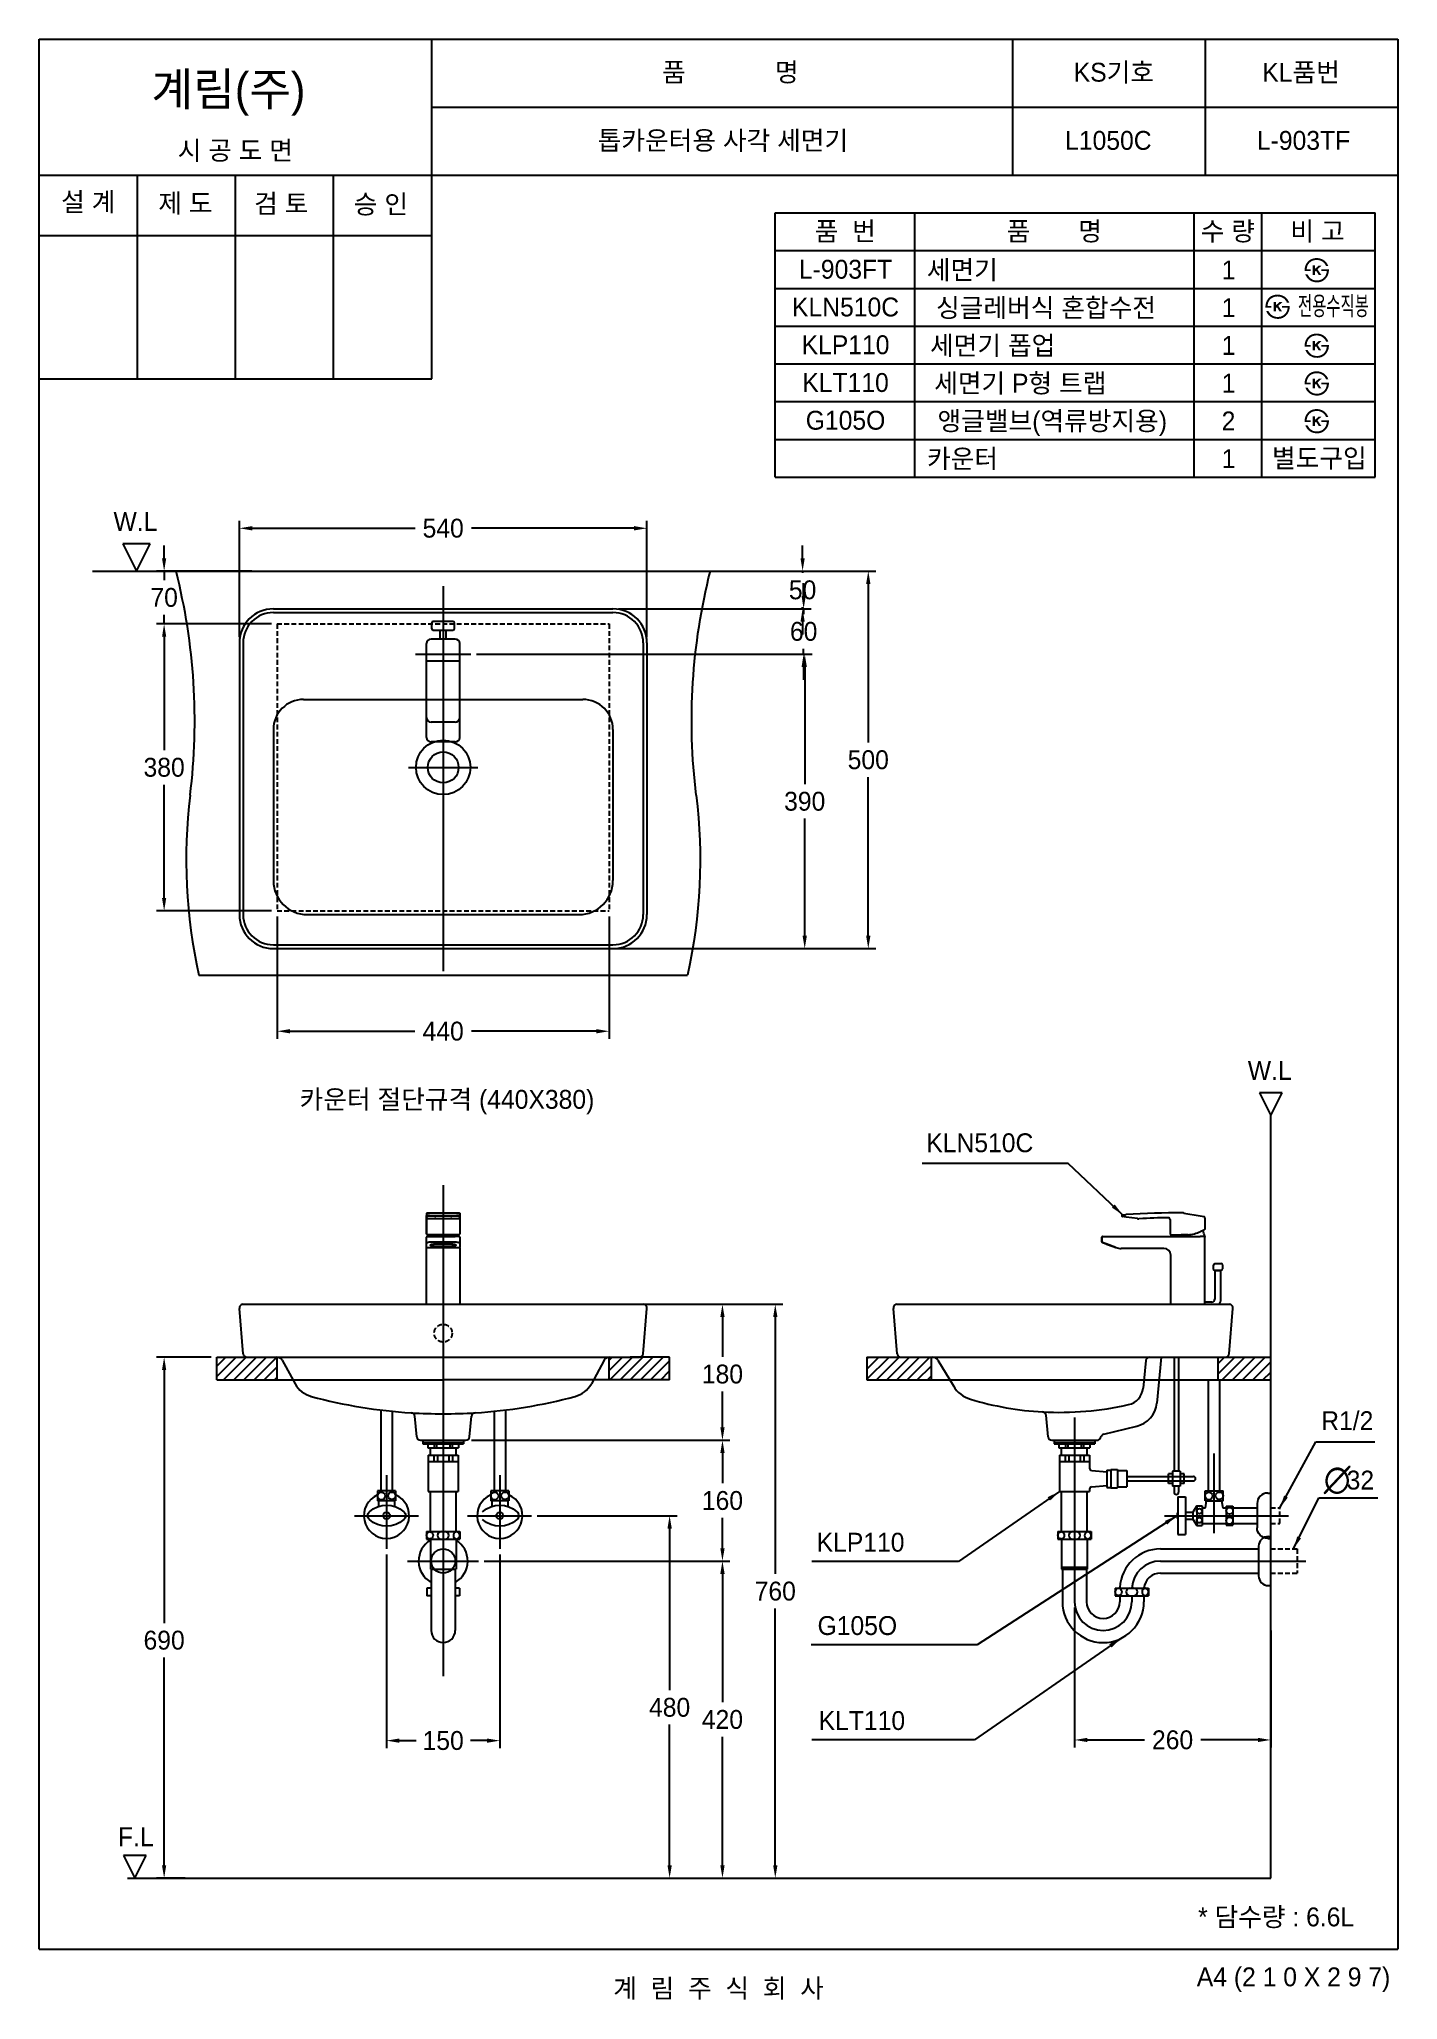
# Model space of a CAD drawing. Header units: millimetres. Extents: x 4660 to 6460, y -7073 to -4476.
import ezdxf
from ezdxf.enums import TextEntityAlignment as Align
from ezdxf.lldxf.tags import DXFTag

# ---------------------------------------------------------------- set-up
doc = ezdxf.new("R2010")
doc.units = ezdxf.units.MM
doc.linetypes.add('DASHED2', pattern=[9.525, 6.35, -3.175])
for name, color, linetype in [('TEXT', 7, 'Continuous'), ('내부선 및 부속', 4, 'Continuous'), ('도각라인', 7, 'Continuous'), ('외형선', 3, 'Continuous'), ('점선', 6, 'DASHED2'), ('중심선', 1, 'DASHED'), ('치수선', 7, 'Continuous')]:
    doc.layers.add(name, color=color, linetype=linetype)
doc.styles.add('____', font='')
doc.styles.add('타이틀', font='H2GTRM.TTF', dxfattribs={"height": 25})
doc.styles.get('____').set_extended_font_data('굴림')
tags = doc.linetypes.add('DASHDOT', pattern=[70, 31, -13, 13, -13]).pattern_tags.tags
tags[10:11] = [DXFTag(74, 4), DXFTag(75, 0), DXFTag(340, '0'), DXFTag(46, 0.0), DXFTag(50, 0.0), DXFTag(44, 0.0), DXFTag(45, 0.0)]
tags[8:9] = [DXFTag(74, 4), DXFTag(75, 0), DXFTag(340, '0'), DXFTag(46, 0.0), DXFTag(50, 0.0), DXFTag(44, 0.0), DXFTag(45, 0.0)]
tags[6:7] = [DXFTag(74, 4), DXFTag(75, 0), DXFTag(340, '0'), DXFTag(46, 0.0), DXFTag(50, 0.0), DXFTag(44, 0.0), DXFTag(45, 0.0)]
tags[4:5] = [DXFTag(74, 4), DXFTag(75, 0), DXFTag(340, '0'), DXFTag(46, 0.0), DXFTag(50, 0.0), DXFTag(44, 0.0), DXFTag(45, 0.0)]
tags = doc.linetypes.add('DASHED', pattern=[25.72, 12.86, -12.86]).pattern_tags.tags
tags[6:7] = [DXFTag(74, 4), DXFTag(75, 0), DXFTag(340, '0'), DXFTag(46, 0.0), DXFTag(50, 0.0), DXFTag(44, 0.0), DXFTag(45, 0.0)]
tags[4:5] = [DXFTag(74, 4), DXFTag(75, 0), DXFTag(340, '0'), DXFTag(46, 0.0), DXFTag(50, 0.0), DXFTag(44, 0.0), DXFTag(45, 0.0)]
doc.dimstyles.new('MSADIM', dxfattribs={"dimtxt": 33, "dimasz": 17, "dimexe": 10, "dimexo": 7.5, "dimgap": 10, "dimtad": 0, "dimtih": 1, "dimtoh": 1, "dimdec": 0, "dimzin": 1, "dimdsep": 46, "dimtxsty": '____', "dimcen": 11.25, "dimadec": 0, "dimazin": 0, "dimtfac": 1, "dimtdec": 0, "dimtix": 1, "dimtmove": 0, "dimatfit": 3, "dimfxl": 1, "dimtolj": 1, "dimtzin": 1, "dimarcsym": 0})

msp = doc.modelspace()

# ---------------------------------------------------------------- texts
at = {"layer": 'TEXT', "style": '타이틀'}
msp.add_text('계림(주)', height=44, dxfattribs=at).set_placement((4808.8, -4564.5))
for s, p in [('품             명', (5575.8, -4519.9)), ('KS기호', (6083.9, -4520)), ('KL품번', (6331.9, -4520.1)), ('톱카운터용 사각 세면기', (5565.9, -4610.3)), ('시 공 도 면', (4919.9, -4623.6)), ('L1050C', (6076.6, -4610.3)), ('L-903TF', (6335.2, -4610.3)), ('설 계', (4725.1, -4691.7)), ('제 도', (4853.8, -4693.4)), ('검 토', (4980.8, -4694)), ('승 인', (5112.8, -4694.8)), ('품  번', (5728, -4730.6)), ('품       명', (6004.9, -4730.6)), ('수 량', (6234.9, -4730.6)), ('비 고', (6353.7, -4730.6)), ('L-903FT', (5728.4, -4781)), ('세면기', (5883.1, -4781.9)), ('1', (6235.8, -4781.9)), ('KLN510C', (5728.4, -4831)), ('싱글레버식 혼합수전', (5994, -4831.9)), ('1', (6235.8, -4831.9)), ('KLP110', (5728.4, -4881)), ('세면기 폽업', (5923.3, -4881.9)), ('1', (6235.8, -4881.9)), ('KLT110', (5728.4, -4931)), ('세면기 P형 트랩', (5959.9, -4931.9)), ('1', (6235.8, -4931.9)), ('G105O', (5728.4, -4981)), ('앵글밸브(역류방지용)', (6002.3, -4981.9)), ('2', (6235.8, -4981.9)), ('카운터', (5883.4, -5031.9)), ('1', (6235.8, -5031.9)), ('별도구입', (6356.1, -5031.1)), ('카운터 절단규격 (440X380)', (5200.3, -5880.5)), ('* 담수량 : 6.6L ', (6303.4, -6963.4)), ('계  림  주  식  회  사', (5560.1, -7058))]:
    msp.add_text(s, height=25, dxfattribs=at).set_placement(p, align=Align.MIDDLE_CENTER)
at = {"layer": 'TEXT', "style": '타이틀', "width": 0.6}
msp.add_text('전용수직봉', height=25, dxfattribs=at).set_placement((6374.8, -4829.5), align=Align.MIDDLE_CENTER)
at = {"layer": 'TEXT', "style": '타이틀'}
for s, p in [('W.L', (4787.6, -5115)), ('W.L', (6290.4, -5842.2)), ('F.L', (4788.1, -6857.3))]:
    msp.add_text(s, height=25, dxfattribs=at).set_placement(p, align=Align.MIDDLE)
msp.add_text('A4 (2 1 0 X 2 9 7)', height=25, dxfattribs=at).set_placement((6450.1, -7042.8), align=Align.MIDDLE_RIGHT)
at = {"layer": '치수선'}
for s, height, style, p in [('∅', 35, '____', (6362, -6401.3)), ('32', 25, '타이틀', (6392.3, -6397.3))]:
    msp.add_text(s, height=height, dxfattribs=dict(at, style=style)).set_placement(p)
at = {"layer": '치수선', "linetype": 'Continuous', "char_height": 25, "width": 380.447, "attachment_point": 1, "line_spacing_factor": 0.963855, "style": '타이틀'}
for s, insert in [('\\A1;R1/2', (6358.6, -6293.6)), ('\\A1;KLP110', (5690.1, -6454.6)), ('\\A1;G105O', (5691.3, -6565)), ('\\A1;KLT110', (5692.8, -6690.8))]:
    msp.add_mtext(s, dxfattribs=dict(at, insert=insert))

# ---------------------------------------------------------------- blocks, each defined once
blk = doc.blocks.new('*D1')
at = {"layer": '치수선', "color": 0, "linetype": 'Continuous', "lineweight": -2, "transparency": 16777216}
for p, q in [((4887.8, -6222), (4815.6, -6222)), ((4825.6, -6239), (4825.6, -6574.2)), ((4825.6, -6895), (4825.6, -6619.8)), ((4853.3, -6912), (4815.6, -6912))]:
    blk.add_line(p, q, dxfattribs=at)
at = {"layer": '치수선', "color": 0, "linetype": 'Continuous', "transparency": 16777216}
for points in [[(4822.8, -6239), (4828.4, -6239), (4825.6, -6222)], [(4822.8, -6895), (4828.4, -6895), (4825.6, -6912)]]:
    blk.add_solid(points, dxfattribs=at)
at = {"layer": '치수선', "color": 0, "linetype": 'Continuous', "transparency": 16777216, "insert": (4825.6, -6597), "char_height": 25, "attachment_point": 5, "style": '____'}
blk.add_mtext('\\A1;690', dxfattribs=at)
blk = doc.blocks.new('*D2')
at = {"layer": '치수선', "color": 0, "linetype": 'Continuous', "lineweight": -2, "transparency": 16777216}
for p, q in [((5450, -6152), (5575.3, -6152)), ((5565.3, -6169), (5565.3, -6221.6)), ((5565.3, -6315), (5565.3, -6267.3)), ((5232.8, -6332), (5575.3, -6332))]:
    blk.add_line(p, q, dxfattribs=at)
at = {"layer": '치수선', "color": 0, "linetype": 'Continuous', "transparency": 16777216}
for points in [[(5562.5, -6169), (5568.2, -6169), (5565.3, -6152)], [(5562.5, -6315), (5568.2, -6315), (5565.3, -6332)]]:
    blk.add_solid(points, dxfattribs=at)
at = {"layer": '치수선', "color": 0, "linetype": 'Continuous', "transparency": 16777216, "insert": (5565.3, -6244.5), "char_height": 25, "attachment_point": 5, "style": '____'}
blk.add_mtext('\\A1;180', dxfattribs=at)
blk = doc.blocks.new('*D3')
at = {"layer": '치수선', "color": 0, "linetype": 'Continuous', "lineweight": -2, "transparency": 16777216}
for p, q in [((5467.8, -6152), (5645.3, -6152)), ((5635.3, -6169), (5635.3, -6509.1)), ((5635.3, -6895), (5635.3, -6554.8)), ((5593.5, -6912), (5645.3, -6912))]:
    blk.add_line(p, q, dxfattribs=at)
at = {"layer": '치수선', "color": 0, "linetype": 'Continuous', "transparency": 16777216}
for points in [[(5632.5, -6169), (5638.2, -6169), (5635.3, -6152)], [(5632.5, -6895), (5638.2, -6895), (5635.3, -6912)]]:
    blk.add_solid(points, dxfattribs=at)
at = {"layer": '치수선', "color": 0, "linetype": 'Continuous', "transparency": 16777216, "insert": (5635.3, -6532), "char_height": 25, "attachment_point": 5, "style": '____'}
blk.add_mtext('\\A1;760', dxfattribs=at)
blk = doc.blocks.new('*D4')
at = {"layer": '치수선', "color": 0, "linetype": 'Continuous', "lineweight": -2, "transparency": 16777216}
for p, q in [((5232.9, -6332), (5575.3, -6332)), ((5565.3, -6349), (5565.3, -6389.1)), ((5565.3, -6475), (5565.3, -6434.8)), ((5249.8, -6492), (5575.3, -6492))]:
    blk.add_line(p, q, dxfattribs=at)
at = {"layer": '치수선', "color": 0, "linetype": 'Continuous', "transparency": 16777216}
for points in [[(5562.5, -6349), (5568.2, -6349), (5565.3, -6332)], [(5562.5, -6475), (5568.2, -6475), (5565.3, -6492)]]:
    blk.add_solid(points, dxfattribs=at)
at = {"layer": '치수선', "color": 0, "linetype": 'Continuous', "transparency": 16777216, "insert": (5565.3, -6412), "char_height": 25, "attachment_point": 5, "style": '____'}
blk.add_mtext('\\A1;160', dxfattribs=at)
blk = doc.blocks.new('*D5')
at = {"layer": '치수선', "color": 0, "linetype": 'Continuous', "lineweight": -2, "transparency": 16777216}
for p, q in [((5254.8, -6492), (5575.3, -6492)), ((5565.3, -6509), (5565.3, -6679.1)), ((5565.3, -6895), (5565.3, -6724.8)), ((5526.9, -6912), (5575.3, -6912))]:
    blk.add_line(p, q, dxfattribs=at)
at = {"layer": '치수선', "color": 0, "linetype": 'Continuous', "transparency": 16777216}
for points in [[(5562.5, -6509), (5568.2, -6509), (5565.3, -6492)], [(5562.5, -6895), (5568.2, -6895), (5565.3, -6912)]]:
    blk.add_solid(points, dxfattribs=at)
at = {"layer": '치수선', "color": 0, "linetype": 'Continuous', "transparency": 16777216, "insert": (5565.3, -6702), "char_height": 25, "attachment_point": 5, "style": '____'}
blk.add_mtext('\\A1;420', dxfattribs=at)
blk = doc.blocks.new('*D6')
at = {"layer": '치수선', "color": 0, "linetype": 'Continuous', "lineweight": -2, "transparency": 16777216}
for p, q in [((5319.9, -6432), (5505.3, -6432)), ((5495.3, -6449), (5495.3, -6663)), ((5495.3, -6895), (5495.3, -6708.7)), ((5462.5, -6912), (5505.3, -6912))]:
    blk.add_line(p, q, dxfattribs=at)
at = {"layer": '치수선', "color": 0, "linetype": 'Continuous', "transparency": 16777216}
for points in [[(5492.5, -6449), (5498.2, -6449), (5495.3, -6432)], [(5492.5, -6895), (5498.2, -6895), (5495.3, -6912)]]:
    blk.add_solid(points, dxfattribs=at)
at = {"layer": '치수선', "color": 0, "linetype": 'Continuous', "transparency": 16777216, "insert": (5495.3, -6685.9), "char_height": 25, "attachment_point": 5, "style": '____'}
blk.add_mtext('\\A1;480', dxfattribs=at)
blk = doc.blocks.new('*D7')
at = {"layer": '치수선', "color": 0, "linetype": 'Continuous', "lineweight": -2, "transparency": 16777216}
for p, q in [((5120.3, -6483.5), (5120.3, -6739.9)), ((5270.3, -6483.5), (5270.3, -6739.9)), ((5137.3, -6729.9), (5159.4, -6729.9)), ((5253.3, -6729.9), (5231.3, -6729.9))]:
    blk.add_line(p, q, dxfattribs=at)
at = {"layer": '치수선', "color": 0, "linetype": 'Continuous', "transparency": 16777216}
for points in [[(5137.3, -6727.1), (5137.3, -6732.8), (5120.3, -6729.9)], [(5253.3, -6727.1), (5253.3, -6732.8), (5270.3, -6729.9)]]:
    blk.add_solid(points, dxfattribs=at)
at = {"layer": '치수선', "color": 0, "linetype": 'Continuous', "transparency": 16777216, "insert": (5195.3, -6729.9), "char_height": 25, "attachment_point": 5, "style": '____'}
blk.add_mtext('\\A1;150', dxfattribs=at)
blk = doc.blocks.new('수전_정면')
at = {"layer": '내부선 및 부속', "linetype": 'Continuous'}
for p, q in [((4908.2, -5757.8), (4908.2, -5760.1)), ((4908.2, -5757.8), (4908.2, -5758)), ((4908.2, -5758), (4908.2, -5761.8)), ((4908.2, -5761.4), (4908.2, -5760.1)), ((4908.2, -5763.4), (4908.2, -5761.4)), ((4908.2, -5761.8), (4908.2, -5762.7)), ((4908.2, -5784.9), (4908.2, -5762.2)), ((4908.2, -5762.2), (4908.2, -5763.5)), ((4908.2, -5763.9), (4908.2, -5762.7)), ((4908.2, -5763.5), (4908.2, -5763.4)), ((4908.2, -5763.9), (4908.2, -5780.7)), ((4909.2, -5756.8), (4951.2, -5756.8)), ((4909.2, -5764.4), (4951.2, -5764.4)), ((4946.2, -5760.5), (4914.2, -5760.5)), ((4914.2, -5760.5), (4914.2, -5760.7)), ((4914.2, -5760.7), (4946.2, -5760.7)), ((4920.2, -5761), (4919.2, -5761)), ((4919.2, -5761), (4919.2, -5761.7)), ((4919.2, -5761.7), (4919.2, -5761.9)), ((4919.2, -5761.9), (4920.2, -5761.9)), ((4920.2, -5761.9), (4920.2, -5761)), ((4920.2, -5761.7), (4920.2, -5761)), ((4920.2, -5761.9), (4920.2, -5761.7)), ((4940.2, -5761), (4940.2, -5761.7)), ((4941.2, -5761), (4940.2, -5761)), ((4940.2, -5761.7), (4940.2, -5761.9)), ((4940.2, -5761.9), (4941.2, -5761.9)), ((4941.2, -5761.9), (4940.2, -5761.9)), ((4941.2, -5761.7), (4941.2, -5761)), ((4941.2, -5761.9), (4941.2, -5761)), ((4941.2, -5761.9), (4941.2, -5761.7)), ((4941.2, -5761.9), (4941.2, -5761.9)), ((4946.2, -5760.7), (4946.2, -5760.5)), ((4951.2, -5764.5), (4951.2, -5764.4)), ((4952.2, -5757.8), (4952.2, -5760.1)), ((4952.2, -5760.1), (4952.2, -5761.4)), ((4952.2, -5761.4), (4952.2, -5763.4)), ((4952.2, -5762.2), (4952.2, -5762.2)), ((4952.2, -5762.2), (4952.2, -5784.9)), ((4952.2, -5763.5), (4952.2, -5763.4)), ((4908.2, -5780.7), (4908.2, -5784.9)), ((4908.2, -5797), (4908.2, -5788.9)), ((4908.2, -5877.9), (4908.2, -5788.9)), ((4909.7, -5785.9), (4909.2, -5785.9)), ((4909.2, -5787.9), (4914.2, -5787.9)), ((4950.8, -5785.9), (4909.7, -5785.9)), ((4914.2, -5787.9), (4946.2, -5787.9)), ((4951.2, -5787.9), (4946.2, -5787.9)), ((4951.2, -5785.9), (4950.8, -5785.9)), ((4952.2, -5788.9), (4952.2, -5797)), ((4908.2, -5801.7), (4908.2, -5797)), ((4908.2, -5802.9), (4908.2, -5801.7)), ((4908.2, -5877.9), (4908.2, -5802.9)), ((4909.2, -5802.6), (4951.2, -5802.6)), ((4914.2, -5795.2), (4946.2, -5795.2)), ((4943.2, -5798.1), (4917.2, -5798.1)), ((4917.2, -5800.9), (4917.2, -5798.1)), ((4917.2, -5800.9), (4943.2, -5800.9)), ((4943.2, -5800.9), (4943.2, -5798.1)), ((4952.2, -5797), (4952.2, -5801.7)), ((4952.2, -5802.9), (4952.2, -5801.7)), ((4952.2, -5802.9), (4952.2, -5802.9)), ((4952.2, -5802.9), (4952.2, -5877.9))]:
    blk.add_line(p, q, dxfattribs=at)
for centre, radius, start, end in [((4951.2, -5763.5), 1, 270, 0), ((4909.2, -5784.9), 1, 180, 270), ((4909.2, -5788.9), 1, 90, 180), ((4909.2, -5788.9), 1, 90, 180), ((4937.9, -5792.9), 27.6, 165.1842, 169.4357), ((4923.6, -5792.9), 27.6, 10.5643, 14.8158), ((4951.2, -5784.9), 1, 270, 0), ((4951.2, -5788.9), 1, 0, 90)]:
    blk.add_arc(centre, radius, start, end, dxfattribs=at)
for points, knots in [([(4914.2, -5760.5), (4913.8, -5760.5), (4913.1, -5760.5), (4912.3, -5760.5), (4911.6, -5760.4), (4911, -5760.4), (4910.3, -5760.4), (4909.7, -5760.3), (4909.2, -5760.3), (4909, -5760.3), (4908.9, -5760.3), (4908.7, -5760.2), (4908.3, -5760.2), (4908.2, -5760.1), (4908.2, -5760.1)], [0, 0, 0, 0, 0.142857, 0.214286, 0.285714, 0.357143, 0.428571, 0.571429, 0.642857, 0.678571, 0.696429, 0.714286, 0.857143, 1, 1, 1, 1]), ([(4908.2, -5761.4), (4908.2, -5761.3), (4908.7, -5761), (4910.4, -5760.8), (4912.5, -5760.7), (4913.8, -5760.7), (4914.2, -5760.7)], [0, 0, 0, 0, 0.285714, 0.571429, 0.857143, 1, 1, 1, 1]), ([(4908.3, -5757.7), (4908.3, -5757.7), (4908.3, -5757.6), (4908.3, -5757.4), (4908.5, -5757.2), (4908.7, -5757), (4909, -5756.9), (4909.1, -5756.8), (4909.2, -5756.8)], [0, 0, 0, 0, 0.097046, 0.215477, 0.366984, 0.6013, 0.806128, 1, 1, 1, 1]), ([(4952.1, -5760.2), (4952.1, -5760.2), (4952, -5760.2), (4951.7, -5760.3), (4951, -5760.3), (4950.2, -5760.4), (4949.5, -5760.4), (4948.7, -5760.4), (4947.6, -5760.5), (4946.7, -5760.5), (4946.2, -5760.5)], [0, 0, 0, 0, 0.022938, 0.185782, 0.348626, 0.511469, 0.592891, 0.674313, 0.837156, 1, 1, 1, 1]), ([(4946.2, -5760.7), (4947.1, -5760.7), (4948.9, -5760.7), (4951.1, -5760.9), (4951.9, -5761.1), (4952.1, -5761.2), (4952.1, -5761.2)], [0, 0, 0, 0, 0.32589, 0.651781, 0.977671, 1, 1, 1, 1]), ([(4951.2, -5756.8), (4951.3, -5756.8), (4951.4, -5756.8), (4951.6, -5756.9), (4951.8, -5757), (4952, -5757.2), (4952.1, -5757.3), (4952.2, -5757.5), (4952.2, -5757.6), (4952.2, -5757.7), (4952.2, -5757.7), (4952.2, -5757.8)], [0, 0, 0, 0, 0.020818, 0.239105, 0.419032, 0.574027, 0.708164, 0.821662, 0.913084, 0.980269, 1, 1, 1, 1]), ([(4908.2, -5797), (4908.2, -5796.7), (4908.7, -5796.2), (4910.4, -5795.5), (4912.5, -5795.2), (4913.8, -5795.2), (4914.2, -5795.2)], [0, 0, 0, 0, 0.285714, 0.571429, 0.857143, 1, 1, 1, 1]), ([(4908.2, -5802.8), (4908.2, -5802.9), (4908.2, -5802.9), (4908.2, -5803), (4908.3, -5803), (4908.3, -5803.1)], [0, 0, 0, 0, 0.003909, 0.003909, 1, 1, 1, 1]), ([(4946.2, -5795.2), (4947.1, -5795.2), (4948.9, -5795.3), (4951.1, -5795.8), (4951.9, -5796.3), (4952.1, -5796.6), (4952.1, -5796.6)], [0, 0, 0, 0, 0.326484, 0.652968, 0.979452, 1, 1, 1, 1]), ([(4952.2, -5803), (4952.2, -5803.1), (4952.2, -5803.1), (4952.2, -5803.1), (4952.2, -5803.1)], [0, 0, 0, 0, 0.705199, 1, 1, 1, 1])]:
    blk.add_open_spline(points, degree=3, knots=knots, dxfattribs=at)
for points in [[(4909.2, -5764.4), (4908.2, -5764.4), (4908.2, -5763.4)], [(4952.2, -5763.4), (4952.2, -5764.4), (4951.2, -5764.4)], [(4909.2, -5802.6), (4908.2, -5802.6), (4908.2, -5801.7)], [(4952.2, -5801.7), (4952.2, -5802.6), (4951.2, -5802.6)]]:
    blk.add_rational_spline(points, [1, 0.707106769085, 1], degree=2, dxfattribs=at)
for points, degree in [([(4951.9, -5764.3), (4951.8, -5764.4), (4951.8, -5764.5), (4951.7, -5764.5)], 3), ([(4951.7, -5764.4), (4951.7, -5764.4), (4951.7, -5764.5), (4951.7, -5764.5)], 3), ([(4952.2, -5759.9), (4952.2, -5760.1), (4952.1, -5760.2)], 2), ([(4952.2, -5760.1), (4952.2, -5760.1), (4952.2, -5760.2), (4952.1, -5760.2)], 3), ([(4952.1, -5761.2), (4952.2, -5761.4), (4952.2, -5761.5)], 2), ([(4952.1, -5761.2), (4952.2, -5761.3), (4952.2, -5761.3), (4952.2, -5761.4)], 3), ([(4952.2, -5759.9), (4952.2, -5760), (4952.2, -5760.1), (4952.2, -5760.1)], 3), ([(4952.2, -5761.4), (4952.2, -5761.4), (4952.2, -5761.5), (4952.2, -5761.5)], 3), ([(4952.1, -5796.6), (4952.2, -5796.7), (4952.2, -5796.9), (4952.2, -5797)], 3), ([(4952.1, -5796.6), (4952.2, -5796.9), (4952.2, -5797.2)], 2), ([(4952.2, -5797), (4952.2, -5797), (4952.2, -5797.1), (4952.2, -5797.2)], 3)]:
    blk.add_open_spline(points, degree=degree, dxfattribs=at)
for points in [[(4917.2, -5800.9), (4913.2, -5800.9), (4913.2, -5799.5), (4913.2, -5798.1), (4917.2, -5798.1)], [(4943.2, -5798.1), (4947.2, -5798.1), (4947.2, -5799.5), (4947.2, -5800.9), (4943.2, -5800.9)]]:
    blk.add_rational_spline(points, [1, 0.707106769085, 1, 0.707106769085, 1], degree=2, knots=[0, 0, 0, 0.5, 0.5, 1, 1, 1], dxfattribs=at)
blk = doc.blocks.new('수전')
at = {"layer": '내부선 및 부속', "linetype": 'Continuous'}
for p, q in [((4943.1, -4881.3), (4917.1, -4881.3)), ((4946.1, -4904.7), (4914.1, -4904.7)), ((4943.1, -4893.3), (4917.1, -4893.3)), ((4926.1, -4904.7), (4926.1, -4893.3)), ((4934.1, -4904.7), (4934.1, -4893.3)), ((4908.1, -5008.7), (4908.1, -4910.7)), ((4952.1, -4933.9), (4908.1, -4933.9)), ((4952.1, -5008.7), (4952.1, -4910.7)), ((4908.1, -5035), (4908.1, -5008.7)), ((4952.1, -5035), (4952.1, -5008.7)), ((4946.1, -5014.7), (4914.1, -5014.7)), ((4946.1, -5041), (4914.1, -5041))]:
    blk.add_line(p, q, dxfattribs=at)
for centre, radius, start, end in [((4917.1, -4883.3), 2, 90, 180), ((4943.1, -4883.3), 2, 0, 90), ((4914.1, -4910.7), 6, 90, 180), ((4917.1, -4891.3), 2, 180, 270), ((4943.1, -4891.3), 2, 270, 0), ((4946.1, -4910.7), 6, 0, 90), ((4914.1, -5008.7), 6, 180, 270), ((4946.1, -5008.7), 6, 270, 0), ((4914.1, -5035), 6, 180, 270), ((4946.1, -5035), 6, 270, 0)]:
    blk.add_arc(centre, radius, start, end, dxfattribs=at)
for points in [[(4915.1, -4891.3), (4915.1, -4887.3), (4915.1, -4883.3)], [(4945.1, -4891.3), (4945.1, -4887.3), (4945.1, -4883.3)]]:
    blk.add_open_spline(points, degree=2, dxfattribs=at)
at = {"layer": '중심선', "linetype": 'DASHDOT'}
for p, q in [((4893.5, -4924.7), (4967, -4924.7)), ((4902.7, -4924.7), (4957.7, -4924.7))]:
    blk.add_line(p, q, dxfattribs=at)
blk = doc.blocks.new('*D12')
at = {"layer": '치수선', "color": 0, "linetype": 'Continuous', "lineweight": -2, "transparency": 16777216}
for p, q in [((4925.3, -5268.3), (4925.3, -5114.1)), ((5465.3, -5268.3), (5465.3, -5114.1)), ((4942.3, -5124.1), (5158, -5124.1)), ((5448.3, -5124.1), (5232.7, -5124.1))]:
    blk.add_line(p, q, dxfattribs=at)
at = {"layer": '치수선', "color": 0, "linetype": 'Continuous', "transparency": 16777216}
for points in [[(4942.3, -5121.2), (4942.3, -5126.9), (4925.3, -5124.1)], [(5448.3, -5121.2), (5448.3, -5126.9), (5465.3, -5124.1)]]:
    blk.add_solid(points, dxfattribs=at)
at = {"layer": '치수선', "color": 0, "linetype": 'Continuous', "transparency": 16777216, "insert": (5195.3, -5124.1), "char_height": 25, "attachment_point": 5, "style": '____'}
blk.add_mtext('\\A1;540', dxfattribs=at)
blk = doc.blocks.new('*D13')
at = {"layer": '치수선', "color": 0, "linetype": 'Continuous', "lineweight": -2, "transparency": 16777216}
for p, q in [((5671.5, -5163.8), (5671.5, -5146.8)), ((5556.8, -5180.8), (5681.5, -5180.8)), ((5671.5, -5180.8), (5671.5, -5183)), ((5427.8, -5230.8), (5681.5, -5230.8)), ((5671.5, -5230.8), (5671.5, -5228.7)), ((5671.5, -5247.8), (5671.5, -5264.8))]:
    blk.add_line(p, q, dxfattribs=at)
at = {"layer": '치수선', "color": 0, "linetype": 'Continuous', "transparency": 16777216}
for points in [[(5668.7, -5163.8), (5674.3, -5163.8), (5671.5, -5180.8)], [(5668.7, -5247.8), (5674.3, -5247.8), (5671.5, -5230.8)]]:
    blk.add_solid(points, dxfattribs=at)
at = {"layer": '치수선', "color": 0, "linetype": 'Continuous', "transparency": 16777216, "insert": (5671.5, -5205.8), "char_height": 25, "attachment_point": 5, "style": '____'}
blk.add_mtext('\\A1;50', dxfattribs=at)
blk = doc.blocks.new('*D14')
at = {"layer": '치수선', "color": 0, "linetype": 'Continuous', "lineweight": -2, "transparency": 16777216}
for p, q in [((5672.9, -5213.8), (5672.9, -5196.8)), ((5672.9, -5230.8), (5672.9, -5238)), ((5679, -5230.8), (5682.9, -5230.8)), ((5239.6, -5290.8), (5682.9, -5290.8)), ((5672.9, -5290.8), (5672.9, -5283.7)), ((5672.9, -5307.8), (5672.9, -5324.8))]:
    blk.add_line(p, q, dxfattribs=at)
at = {"layer": '치수선', "color": 0, "linetype": 'Continuous', "transparency": 16777216}
for points in [[(5670.1, -5213.8), (5675.7, -5213.8), (5672.9, -5230.8)], [(5670.1, -5307.8), (5675.7, -5307.8), (5672.9, -5290.8)]]:
    blk.add_solid(points, dxfattribs=at)
at = {"layer": '치수선', "color": 0, "linetype": 'Continuous', "transparency": 16777216, "insert": (5672.9, -5260.8), "char_height": 25, "attachment_point": 5, "style": '____'}
blk.add_mtext('\\A1;60', dxfattribs=at)
blk = doc.blocks.new('*D15')
at = {"layer": '치수선', "color": 0, "linetype": 'Continuous', "lineweight": -2, "transparency": 16777216}
for p, q in [((5680.4, -5290.8), (5684.3, -5290.8)), ((5674.3, -5307.8), (5674.3, -5463)), ((5674.3, -5663.8), (5674.3, -5508.7)), ((5202.8, -5680.8), (5684.3, -5680.8))]:
    blk.add_line(p, q, dxfattribs=at)
at = {"layer": '치수선', "color": 0, "linetype": 'Continuous', "transparency": 16777216}
for points in [[(5671.5, -5307.8), (5677.2, -5307.8), (5674.3, -5290.8)], [(5671.5, -5663.8), (5677.2, -5663.8), (5674.3, -5680.8)]]:
    blk.add_solid(points, dxfattribs=at)
at = {"layer": '치수선', "color": 0, "linetype": 'Continuous', "transparency": 16777216, "insert": (5674.3, -5485.8), "char_height": 25, "attachment_point": 5, "style": '____'}
blk.add_mtext('\\A1;390', dxfattribs=at)
blk = doc.blocks.new('*D16')
at = {"layer": '치수선', "color": 0, "linetype": 'Continuous', "lineweight": -2, "transparency": 16777216}
for p, q in [((5461.6, -5180.8), (5768.5, -5180.8)), ((5758.5, -5197.8), (5758.5, -5408)), ((5758.5, -5663.8), (5758.5, -5453.7)), ((5427.8, -5680.8), (5768.5, -5680.8))]:
    blk.add_line(p, q, dxfattribs=at)
at = {"layer": '치수선', "color": 0, "linetype": 'Continuous', "transparency": 16777216}
for points in [[(5755.7, -5197.8), (5761.4, -5197.8), (5758.5, -5180.8)], [(5755.7, -5663.8), (5761.4, -5663.8), (5758.5, -5680.8)]]:
    blk.add_solid(points, dxfattribs=at)
at = {"layer": '치수선', "color": 0, "linetype": 'Continuous', "transparency": 16777216, "insert": (5758.5, -5430.8), "char_height": 25, "attachment_point": 5, "style": '____'}
blk.add_mtext('\\A1;500', dxfattribs=at)
blk = doc.blocks.new('*D17')
at = {"layer": '치수선', "color": 0, "linetype": 'Continuous', "lineweight": -2, "transparency": 16777216}
for p, q in [((4967.8, -5250.8), (4815.6, -5250.8)), ((4825.6, -5267.8), (4825.6, -5418)), ((4825.6, -5613.8), (4825.6, -5463.7)), ((4967.8, -5630.8), (4815.6, -5630.8))]:
    blk.add_line(p, q, dxfattribs=at)
at = {"layer": '치수선', "color": 0, "linetype": 'Continuous', "transparency": 16777216}
for points in [[(4822.8, -5267.8), (4828.4, -5267.8), (4825.6, -5250.8)], [(4822.8, -5613.8), (4828.4, -5613.8), (4825.6, -5630.8)]]:
    blk.add_solid(points, dxfattribs=at)
at = {"layer": '치수선', "color": 0, "linetype": 'Continuous', "transparency": 16777216, "insert": (4825.6, -5440.8), "char_height": 25, "attachment_point": 5, "style": '____'}
blk.add_mtext('\\A1;380', dxfattribs=at)
blk = doc.blocks.new('*D18')
at = {"layer": '치수선', "color": 0, "linetype": 'Continuous', "lineweight": -2, "transparency": 16777216}
for p, q in [((4975.3, -5638.3), (4975.3, -5800.3)), ((5415.3, -5638.3), (5415.3, -5800.3)), ((4992.3, -5790.3), (5157.7, -5790.3)), ((5398.3, -5790.3), (5233, -5790.3))]:
    blk.add_line(p, q, dxfattribs=at)
at = {"layer": '치수선', "color": 0, "linetype": 'Continuous', "transparency": 16777216}
for points in [[(4992.3, -5787.5), (4992.3, -5793.1), (4975.3, -5790.3)], [(5398.3, -5787.5), (5398.3, -5793.1), (5415.3, -5790.3)]]:
    blk.add_solid(points, dxfattribs=at)
at = {"layer": '치수선', "color": 0, "linetype": 'Continuous', "transparency": 16777216, "insert": (5195.3, -5790.3), "char_height": 25, "attachment_point": 5, "style": '____'}
blk.add_mtext('\\A1;440', dxfattribs=at)
blk = doc.blocks.new('*D19')
at = {"layer": '치수선', "color": 0, "linetype": 'Continuous', "lineweight": -2, "transparency": 16777216}
for p, q in [((6031.7, -6553.5), (6031.7, -6739)), ((6291.7, -6584.1), (6291.7, -6739)), ((6048.7, -6729), (6124.4, -6729)), ((6274.7, -6729), (6199, -6729))]:
    blk.add_line(p, q, dxfattribs=at)
at = {"layer": '치수선', "color": 0, "linetype": 'Continuous', "transparency": 16777216}
for points in [[(6048.7, -6726.2), (6048.7, -6731.8), (6031.7, -6729)], [(6274.7, -6726.2), (6274.7, -6731.8), (6291.7, -6729)]]:
    blk.add_solid(points, dxfattribs=at)
at = {"layer": '치수선', "color": 0, "linetype": 'Continuous', "transparency": 16777216, "insert": (6161.7, -6729), "char_height": 25, "attachment_point": 5, "style": '____'}
blk.add_mtext('\\A1;260', dxfattribs=at)
blk = doc.blocks.new('*D20')
at = {"layer": '치수선', "color": 0, "linetype": 'Continuous', "lineweight": -2, "transparency": 16777216}
for p, q in [((4825.6, -5163.8), (4825.6, -5146.8)), ((4941.9, -5180.8), (4815.6, -5180.8)), ((4825.6, -5180.8), (4825.6, -5193)), ((4825.6, -5250.8), (4825.6, -5238.7)), ((4967.8, -5250.8), (4815.6, -5250.8)), ((4825.6, -5267.8), (4825.6, -5284.8))]:
    blk.add_line(p, q, dxfattribs=at)
at = {"layer": '치수선', "color": 0, "linetype": 'Continuous', "transparency": 16777216}
for points in [[(4822.8, -5163.8), (4828.4, -5163.8), (4825.6, -5180.8)], [(4822.8, -5267.8), (4828.4, -5267.8), (4825.6, -5250.8)]]:
    blk.add_solid(points, dxfattribs=at)
at = {"layer": '치수선', "color": 0, "linetype": 'Continuous', "transparency": 16777216, "insert": (4825.6, -5215.8), "char_height": 25, "attachment_point": 5, "style": '____'}
blk.add_mtext('\\A1;70', dxfattribs=at)
blk = doc.blocks.new('수전_측면')
at = {"layer": '내부선 및 부속', "linetype": 'Continuous'}
for p, q in [((5977.8, -5760.7), (5977.8, -5760.5)), ((5977.8, -5760.5), (5977.8, -5760.7)), ((5983.6, -5762.3), (5978.6, -5761.7)), ((5998.7, -5764.4), (5983.6, -5762.3)), ((6060.2, -5757), (6081.9, -5760.8)), ((6081.9, -5760.8), (6086.9, -5761.7)), ((6087.8, -5762.7), (6087.8, -5762.8)), ((6087.8, -5763.9), (6087.8, -5762.8)), ((6087.8, -5763.9), (6087.8, -5778.3)), ((5951.5, -5795.2), (5951.5, -5788.9)), ((5951.5, -5788.9), (5951.5, -5795.2)), ((5952.5, -5787.9), (5957.5, -5787.9)), ((5957.5, -5787.9), (6081.8, -5787.9)), ((6042.3, -5784.9), (6042.3, -5766.3)), ((6043.3, -5785.9), (6056.7, -5785.9)), ((6043.8, -5785.9), (6048.2, -5785.9)), ((6058.8, -5785.9), (6056.7, -5785.9)), ((6065.8, -5785.9), (6058.8, -5785.9)), ((6086.8, -5787.9), (6081.8, -5787.9)), ((6086.8, -5787.9), (6087.8, -5787.9)), ((6087.8, -5787.9), (6087.8, -5788.9)), ((6087.8, -5877.9), (6087.8, -5788.9)), ((5957.2, -5797.9), (5952.2, -5796.1)), ((5952.2, -5796.1), (5957.2, -5797.9)), ((5957.2, -5797.9), (5970.2, -5802.6)), ((5970.2, -5802.6), (5957.2, -5797.9)), ((5957.8, -5798.1), (5965.3, -5800.9)), ((5965.3, -5800.9), (5957.8, -5798.1)), ((6033.8, -5803.9), (5977, -5803.9)), ((6042.8, -5877.9), (6042.8, -5812.9)), ((6099.2, -5830.9), (6099.2, -5825.9)), ((6105.2, -5832.9), (6101.1, -5832.9)), ((6101.2, -5823.9), (6109.3, -5823.9)), ((6101.2, -5832.9), (6101.2, -5870.9)), ((6101.2, -5832.9), (6109.2, -5832.9)), ((6107.5, -5832.9), (6102.8, -5832.9)), ((6109.2, -5832.9), (6105.2, -5832.9)), ((6109.3, -5832.9), (6105.2, -5832.9)), ((6109.2, -5870.9), (6109.2, -5832.9)), ((6111.2, -5825.8), (6111.2, -5830.9)), ((6087.8, -5855.9), (6087.8, -5850.9))]:
    blk.add_line(p, q, dxfattribs=at)
for centre, radius, start, end in [((5978.8, -5760.7), 1, 202.1993, 262.1993), ((5978.8, -5760.7), 1, 202.1993, 262.1993), ((5978.8, -5760.7), 1, 202.1993, 262.1993), ((5978.8, -5760.7), 1, 202.1993, 262.1993), ((6051.5, -6756.8), 1000, 89.5936, 93.8863), ((6000.1, -5754.5), 10, 262.1993, 272.9349), ((6051.5, -6756.8), 993.6, 90.6538, 92.9349), ((6039, -5766.4), 3.34, 2.007, 69.3544), ((6058.5, -5766.8), 10, 80, 89.5936), ((5952.5, -5788.9), 1, 90, 180), ((5952.5, -5788.9), 1, 90, 180), ((6043.3, -5784.9), 1, 180, 270), ((6074.9, -5792.9), 27.6, 165.1842, 169.4357), ((6060.2, -5730.3), 55.8, 275.72, 293.156), ((6060.6, -5792.9), 27.6, 10.5643, 27.3016), ((5977, -5783.9), 20, 250, 270), ((5977, -5783.9), 20, 250, 270), ((6033.8, -5812.9), 9, 0, 90), ((6101.2, -5825.9), 2, 90, 180), ((6101.1, -5830.9), 1.92, 180, 270), ((6109.3, -5825.8), 1.92, 0, 90), ((6109.3, -5830.9), 1.92, 270, 0)]:
    blk.add_arc(centre, radius, start, end, dxfattribs=at)
for points, degree in [([(5978.7, -5759.5), (5978.2, -5759.5), (5977.8, -5760), (5977.8, -5760.5)], 3), ([(5977.8, -5760.7), (5977.8, -5761.1), (5978.2, -5761.6), (5978.6, -5761.7)], 3), ([(5978.4, -5759.5), (5978.5, -5759.5), (5978.5, -5759.5), (5978.5, -5759.5)], 3), ([(6081.9, -5760.8), (6081.9, -5760.8), (6081.9, -5760.8), (6081.9, -5760.8)], 3), ([(6087.8, -5762.7), (6087.8, -5762.2), (6087.4, -5761.8), (6086.9, -5761.7)], 3), ([(6082.6, -5781.4), (6082.4, -5781.5), (6082.1, -5781.6)], 2), ([(6082.2, -5781.6), (6082.2, -5781.6), (6082.2, -5781.6), (6082.1, -5781.6)], 3), ([(5951.5, -5795.2), (5951.5, -5795.6), (5951.8, -5796), (5952.2, -5796.1)], 3)]:
    blk.add_open_spline(points, degree=degree, dxfattribs=at)
for points, knots in [([(5978.7, -5759.5), (5978.5, -5759.5), (5978.3, -5759.5), (5978.1, -5759.7), (5977.9, -5759.9), (5977.8, -5760.2), (5977.8, -5760.4), (5977.8, -5760.5)], [0, 0, 0, 0, 0.285714, 0.428571, 0.571429, 0.785714, 1, 1, 1, 1]), ([(5978.7, -5759.5), (5978.7, -5759.5), (5978.8, -5759.5), (5979.1, -5759.4), (5979.5, -5759.4), (5979.9, -5759.4), (5980.6, -5759.3), (5981.5, -5759.3), (5982.6, -5759.2), (5983.3, -5759.1), (5983.7, -5759.1)], [0, 0, 0, 0, 0.142857, 0.285714, 0.357143, 0.428571, 0.571429, 0.714286, 0.857143, 1, 1, 1, 1]), ([(6087.1, -5779.2), (6087.1, -5779.2), (6087, -5779.3), (6086.8, -5779.4), (6086.4, -5779.6), (6086.1, -5779.8), (6085.7, -5780), (6085.3, -5780.2), (6084.8, -5780.4), (6084.1, -5780.7), (6083.5, -5781), (6082.9, -5781.3), (6082.7, -5781.4), (6082.6, -5781.5)], [0, 0, 0, 0, 0.022972, 0.19686, 0.283804, 0.370748, 0.457692, 0.5229, 0.63158, 0.718524, 0.892412, 0.935884, 1, 1, 1, 1]), ([(6086.7, -5779.4), (6086.7, -5779.4), (6086.7, -5779.4), (6086.7, -5779.5), (6086.6, -5779.5), (6086.6, -5779.5), (6086.5, -5779.5), (6086.4, -5779.6), (6086.4, -5779.6), (6086.3, -5779.7), (6086.3, -5779.7), (6086.2, -5779.7), (6086.2, -5779.7), (6086.1, -5779.8), (6086.1, -5779.8), (6086, -5779.8), (6085.9, -5779.9), (6085.7, -5780), (6085.7, -5780), (6085.5, -5780.1), (6085.4, -5780.1), (6085.3, -5780.2), (6085.2, -5780.2), (6085.2, -5780.2), (6085.2, -5780.2), (6085.1, -5780.3)], [0, 0, 0, 0, 0.147203, 0.147203, 0.295653, 0.295653, 0.37051, 0.37051, 0.483564, 0.483564, 0.521467, 0.521467, 0.597561, 0.597561, 0.635788, 0.635788, 0.751471, 0.751471, 0.829397, 0.829397, 0.947331, 0.947331, 0.986892, 0.986892, 1, 1, 1, 1]), ([(6087.6, -5778.3), (6087.6, -5778.4), (6087.6, -5778.6), (6087.5, -5778.8), (6087.4, -5779.1), (6087.2, -5779.2), (6087.1, -5779.2)], [0, 0, 0, 0, 0.250001, 0.499999, 0.749998, 1, 1, 1, 1]), ([(6087.6, -5778.3), (6087.6, -5778.3), (6087.7, -5778.3), (6087.8, -5778.3), (6087.8, -5778.3)], [0, 0, 0, 0, 0.15708, 1, 1, 1, 1]), ([(5951.5, -5795.2), (5951.5, -5795.2), (5951.5, -5795.4), (5951.6, -5795.6), (5951.8, -5795.8), (5951.9, -5796), (5952.1, -5796.1), (5952.2, -5796.1)], [0, 0, 0, 0, 0.214286, 0.428571, 0.571429, 0.714286, 1, 1, 1, 1])]:
    blk.add_open_spline(points, degree=3, knots=knots, dxfattribs=at)
at = {"layer": 'TEXT', "insert": (5718.9, -5651.4), "char_height": 25, "width": 380.447, "attachment_point": 1, "line_spacing_factor": 0.963855, "style": '타이틀'}
blk.add_mtext('\\A1;KLN510C', dxfattribs=at)
at = {"layer": '치수선', "linetype": 'Continuous'}
blk.add_leader([(5979, -5759.3), (5907, -5691.5), (5713.6, -5691.5)], dimstyle='MSADIM', override={"dimtxt": 25}, dxfattribs=at)

# ---------------------------------------------------------------- dimensions: what is measured, and where the dimension line sits
at = {"layer": '치수선', "linetype": 'Continuous'}
for base, p1, p2, picture, middle in [((5465.3, -5124.1), (4925.3, -5275.8), (5465.3, -5275.8), '*D12', (5195.3, -5124.1)), ((5415.3, -5790.3), (4975.3, -5630.8), (5415.3, -5630.8), '*D18', (5195.3, -5790.3)), ((6291.7, -6729), (6031.7, -6546), (6291.7, -6576.6), '*D19', (6161.7, -6729))]:
    dim = msp.add_linear_dim(base=base, p1=p1, p2=p2, dimstyle='MSADIM', override={"dimtxt": 25}, dxfattribs=at)
    dim.commit()
    dim.dimension.update_dxf_attribs({"geometry": picture, "text_midpoint": middle})
for base, p1, p2, picture, middle in [((4825.6, -5180.8), (4975.3, -5250.8), (4949.4, -5180.8), '*D20', (4825.6, -5215.8)), ((5671.5, -5230.8), (5549.3, -5180.8), (5420.3, -5230.8), '*D13', (5671.5, -5205.8)), ((5758.5, -5180.8), (5420.3, -5680.8), (5454.1, -5180.8), '*D16', (5758.5, -5430.8)), ((5672.9, -5290.8), (5671.5, -5230.8), (5232.1, -5290.8), '*D14', (5672.9, -5260.8)), ((4825.6, -5630.8), (4975.3, -5250.8), (4975.3, -5630.8), '*D17', (4825.6, -5440.8)), ((5674.3, -5680.8), (5672.9, -5290.8), (5195.3, -5680.8), '*D15', (5674.3, -5485.8)), ((5635.3, -6912), (5460.3, -6152), (5586, -6912), '*D3', (5635.3, -6532)), ((5565.3, -6492), (5225.4, -6332), (5242.3, -6492), '*D4', (5565.3, -6412)), ((5565.3, -6912), (5247.3, -6492), (5519.4, -6912), '*D5', (5565.3, -6702))]:
    dim = msp.add_linear_dim(base=base, p1=p1, p2=p2, angle=90, dimstyle='MSADIM', override={"dimtxt": 25}, dxfattribs=at)
    dim.commit()
    dim.dimension.update_dxf_attribs({"geometry": picture, "text_midpoint": middle})
for base, p1, p2, picture, middle in [((5565.3, -6332), (5442.5, -6152), (5225.3, -6332), '*D2', (5565.3, -6244.5)), ((4825.6, -6912), (4895.3, -6222), (4860.8, -6912), '*D1', (4825.6, -6597)), ((5495.3, -6912), (5312.4, -6432), (5455, -6912), '*D6', (5495.3, -6685.9))]:
    dim = msp.add_linear_dim(base=base, p1=p1, p2=p2, angle=90, dimstyle='MSADIM', override={"dimtxt": 25}, dxfattribs=at)
    dim.commit()
    dim.dimension.update_dxf_attribs({"geometry": picture, "text_midpoint": middle, "dimtype": 160})
dim = msp.add_linear_dim(base=(5270.3, -6729.9), p1=(5120.3, -6476), p2=(5270.3, -6476), dimstyle='MSADIM', override={"dimtxt": 25}, dxfattribs=at)
dim.commit()
dim.dimension.update_dxf_attribs({"geometry": '*D7', "text_midpoint": (5195.3, -6729.9), "dimtype": 160})

# ---------------------------------------------------------------- hatches: boundary and pattern name
at = {"layer": 'TEXT'}
for points in [[(6336.7, -4783.5), (6336.6, -4783.1), (6336.6, -4782.7), (6336.6, -4782.3), (6336.6, -4781.9), (6336.7, -4781.5), (6336.7, -4781.1), (6336.7, -4780.7), (6336.7, -4780.3), (6336.8, -4779.9), (6336.9, -4779.5), (6336.9, -4779.1), (6337, -4778.7), (6337.1, -4778.3), (6337.2, -4777.9), (6337.3, -4777.5), (6337.4, -4777.1), (6337.5, -4776.8), (6337.6, -4776.4), (6337.8, -4776), (6337.9, -4775.6), (6338.1, -4775.3), (6338.2, -4774.9), (6338.4, -4774.6), (6338.6, -4774.2), (6338.8, -4773.9), (6339, -4773.5), (6339.2, -4773.2), (6339.4, -4772.9), (6339.6, -4772.6), (6339.8, -4772.3), (6340.1, -4772), (6340.6, -4771.3), (6340.8, -4771), (6341.1, -4770.7), (6341.4, -4770.5), (6341.7, -4770.2), (6342, -4769.9), (6342.3, -4769.7), (6342.6, -4769.4), (6342.9, -4769.2), (6343.2, -4768.9), (6343.6, -4768.7), (6343.9, -4768.5), (6344.2, -4768.3), (6344.6, -4768.1), (6345, -4767.9), (6345.3, -4767.7), (6345.7, -4767.5), (6346.1, -4767.4), (6346.6, -4767.2), (6347, -4767.1), (6347.4, -4766.9), (6347.8, -4766.8), (6348.3, -4766.7), (6348.7, -4766.6), (6349.2, -4766.5), (6349.6, -4766.4), (6350.1, -4766.4), (6350.6, -4766.3), (6351, -4766.3), (6351.5, -4766.2), (6352, -4766.2), (6352.5, -4766.2), (6353.3, -4766.2), (6353.6, -4766.2), (6354, -4766.3), (6354.4, -4766.3), (6354.7, -4766.3), (6355.1, -4766.4), (6355.5, -4766.4), (6355.8, -4766.5), (6356.2, -4766.5), (6356.5, -4766.6), (6356.8, -4766.7), (6357.2, -4766.8), (6357.5, -4766.9), (6357.8, -4767), (6358.2, -4767.1), (6358.5, -4767.2), (6358.8, -4767.3), (6359.1, -4767.4), (6359.4, -4767.5), (6359.7, -4767.7), (6360, -4767.8), (6360.3, -4768), (6360.6, -4768.1), (6360.9, -4768.3), (6361.2, -4768.5), (6361.5, -4768.6), (6361.8, -4768.8), (6362.1, -4769), (6362.3, -4769.2), (6362.6, -4769.4), (6362.9, -4769.6), (6363.3, -4769.9), (6363.7, -4770.3), (6364.1, -4770.7), (6364.5, -4771), (6364.8, -4771.4), (6365.2, -4771.9), (6365.5, -4772.3), (6365.9, -4772.7), (6366.2, -4773.2), (6366.5, -4773.7), (6366.8, -4774.1), (6367.1, -4774.6), (6367.3, -4775.1), (6367.6, -4775.7), (6367.8, -4776.2), (6368.1, -4776.8), (6368.1, -4776.8), (6365, -4776.8), (6365, -4776.8), (6364.9, -4776.6), (6364.9, -4776.4), (6364.8, -4776.2), (6364.7, -4776.1), (6364.6, -4775.9), (6364.6, -4775.7), (6364.5, -4775.5), (6364.4, -4775.4), (6364.3, -4775.2), (6364.2, -4775), (6364.1, -4774.9), (6364, -4774.7), (6363.9, -4774.5), (6363.8, -4774.4), (6363.7, -4774.2), (6363.5, -4774.1), (6363.4, -4773.9), (6363.3, -4773.7), (6363, -4773.4), (6362.7, -4773.1), (6362.5, -4772.8), (6362.1, -4772.5), (6361.8, -4772.2), (6361.5, -4771.9), (6361.1, -4771.6), (6360.9, -4771.4), (6360.7, -4771.2), (6360.4, -4771.1), (6360.2, -4770.9), (6359.9, -4770.7), (6359.7, -4770.6), (6359.5, -4770.5), (6359.2, -4770.3), (6359, -4770.2), (6358.7, -4770.1), (6358.5, -4769.9), (6358.2, -4769.8), (6358, -4769.7), (6357.7, -4769.6), (6357.4, -4769.5), (6357.2, -4769.4), (6356.9, -4769.3), (6356.7, -4769.2), (6356.4, -4769.2), (6356.1, -4769.1), (6355.9, -4769), (6355.6, -4769), (6355.3, -4768.9), (6355, -4768.9), (6354.8, -4768.8), (6354.5, -4768.8), (6354.2, -4768.8), (6353.9, -4768.7), (6353.6, -4768.7), (6353.4, -4768.7), (6353.1, -4768.7), (6352.8, -4768.7), (6352.4, -4768.7), (6352.1, -4768.7), (6351.7, -4768.7), (6351.4, -4768.7), (6351.1, -4768.8), (6350.7, -4768.8), (6350.4, -4768.8), (6350.1, -4768.9), (6349.8, -4769), (6349.5, -4769), (6349.2, -4769.1), (6348.9, -4769.2), (6348.5, -4769.2), (6348.2, -4769.3), (6348, -4769.4), (6347.7, -4769.5), (6347.4, -4769.6), (6347.1, -4769.7), (6346.8, -4769.9), (6346.5, -4770), (6346.3, -4770.1), (6346, -4770.3), (6345.7, -4770.4), (6345.5, -4770.6), (6345.2, -4770.7), (6345, -4770.9), (6344.7, -4771.1), (6344.5, -4771.2), (6344.2, -4771.4), (6344, -4771.6), (6343.7, -4771.8), (6343.5, -4772), (6343.3, -4772.2), (6343, -4772.5), (6342.8, -4772.7), (6342.6, -4772.9), (6342.4, -4773.2), (6342.2, -4773.4), (6342, -4773.6), (6341.8, -4773.9), (6341.6, -4774.1), (6341.5, -4774.4), (6341.3, -4774.7), (6341.2, -4774.9), (6341, -4775.2), (6340.9, -4775.5), (6340.7, -4775.7), (6340.6, -4776), (6340.5, -4776.3), (6340.3, -4776.6), (6340.2, -4776.9), (6340.1, -4777.2), (6340, -4777.5), (6339.9, -4777.8), (6339.9, -4778.1), (6339.8, -4778.4), (6339.7, -4778.8), (6339.6, -4779.1), (6339.6, -4779.4), (6339.5, -4779.8), (6339.5, -4780.1), (6339.5, -4780.4), (6339.4, -4780.8), (6339.4, -4781.1), (6339.4, -4781.1), (6344.6, -4781.1), (6344.6, -4781.1), (6344.6, -4781.1), (6344.6, -4783.5), (6344.6, -4783.5), (6344.6, -4783.5), (6336.7, -4783.5)], [(6350.4, -4780.5), (6355.2, -4776.1), (6359.1, -4776.1), (6353.7, -4781.1), (6358.7, -4788.6), (6355.4, -4788.6), (6351.8, -4782.9), (6350.4, -4784.1), (6350.4, -4788.6), (6347.5, -4788.6), (6347.5, -4776), (6350.4, -4776)], [(6368.8, -4781.1), (6368.8, -4781.6), (6368.8, -4782), (6368.8, -4782.5), (6368.8, -4782.9), (6368.8, -4783.3), (6368.7, -4783.7), (6368.7, -4784.2), (6368.6, -4784.6), (6368.5, -4785), (6368.5, -4785.4), (6368.4, -4785.8), (6368.3, -4786.3), (6368.2, -4786.7), (6368, -4787.1), (6367.9, -4787.5), (6367.8, -4787.9), (6367.6, -4788.3), (6367.5, -4788.6), (6367.3, -4789), (6367.2, -4789.4), (6367, -4789.7), (6366.8, -4790.1), (6366.6, -4790.5), (6366.4, -4790.8), (6366.2, -4791.1), (6366, -4791.5), (6365.8, -4791.8), (6365.6, -4792.1), (6365.3, -4792.4), (6365.1, -4792.7), (6364.8, -4793.1), (6364.6, -4793.4), (6364.3, -4793.6), (6364, -4793.9), (6363.8, -4794.2), (6363.5, -4794.5), (6363.2, -4794.7), (6362.9, -4795), (6362.6, -4795.2), (6362.3, -4795.4), (6362, -4795.7), (6361.6, -4795.9), (6361.3, -4796.1), (6361, -4796.3), (6360.7, -4796.5), (6360.3, -4796.7), (6360, -4796.8), (6359.6, -4797), (6359.2, -4797.2), (6358.9, -4797.3), (6358.5, -4797.5), (6358.1, -4797.6), (6357.7, -4797.7), (6357.4, -4797.8), (6357, -4797.9), (6356.6, -4798), (6356.2, -4798.1), (6355.8, -4798.2), (6355.4, -4798.2), (6355, -4798.3), (6354.6, -4798.3), (6354.2, -4798.3), (6353.8, -4798.3), (6353.4, -4798.4), (6352.7, -4798.3), (6352.1, -4798.3), (6351.4, -4798.3), (6350.8, -4798.2), (6350.2, -4798.1), (6349.9, -4798.1), (6349.5, -4798), (6349.2, -4797.9), (6348.9, -4797.9), (6348.6, -4797.8), (6348.4, -4797.7), (6348.1, -4797.6), (6347.8, -4797.6), (6347.5, -4797.5), (6347.2, -4797.4), (6346.9, -4797.3), (6346.6, -4797.2), (6346.4, -4797), (6346.1, -4796.9), (6345.8, -4796.8), (6345.5, -4796.7), (6345.3, -4796.5), (6345, -4796.4), (6344.7, -4796.3), (6344.5, -4796.1), (6344.2, -4796), (6343.7, -4795.6), (6343.4, -4795.4), (6343.2, -4795.3), (6342.9, -4795.1), (6342.7, -4794.9), (6342.4, -4794.7), (6342.2, -4794.5), (6342, -4794.3), (6341.7, -4794.1), (6341.5, -4793.8), (6341.3, -4793.6), (6341, -4793.4), (6340.8, -4793.2), (6340.6, -4792.9), (6340.4, -4792.7), (6340.2, -4792.4), (6340, -4792.2), (6339.8, -4791.9), (6339.6, -4791.7), (6339.4, -4791.4), (6339.3, -4791.1), (6339.1, -4790.8), (6338.9, -4790.6), (6338.8, -4790.3), (6338.6, -4790), (6338.4, -4789.7), (6338.3, -4789.4), (6338.1, -4789.1), (6337.8, -4788.4), (6337.6, -4787.8), (6337.6, -4787.8), (6340.5, -4787.8), (6340.5, -4787.8), (6340.7, -4788.2), (6341, -4788.6), (6341.2, -4789), (6341.5, -4789.4), (6341.7, -4789.8), (6342, -4790.2), (6342.2, -4790.5), (6342.5, -4790.9), (6342.8, -4791.2), (6343, -4791.5), (6343.3, -4791.8), (6343.6, -4792.1), (6343.9, -4792.4), (6344.2, -4792.7), (6344.5, -4793), (6344.8, -4793.2), (6345, -4793.4), (6345.2, -4793.5), (6345.5, -4793.7), (6345.7, -4793.9), (6345.9, -4794), (6346.2, -4794.1), (6346.4, -4794.3), (6346.7, -4794.4), (6346.9, -4794.5), (6347.2, -4794.7), (6347.4, -4794.8), (6347.7, -4794.9), (6347.9, -4795), (6348.2, -4795.1), (6348.5, -4795.2), (6348.7, -4795.2), (6349, -4795.3), (6349.3, -4795.4), (6349.6, -4795.5), (6349.8, -4795.5), (6350.1, -4795.6), (6350.4, -4795.6), (6350.7, -4795.7), (6351, -4795.7), (6351.3, -4795.7), (6351.6, -4795.7), (6351.9, -4795.8), (6352.2, -4795.8), (6352.5, -4795.8), (6352.8, -4795.8), (6353.1, -4795.8), (6354, -4795.7), (6354.2, -4795.7), (6354.5, -4795.7), (6354.8, -4795.7), (6355, -4795.7), (6355.3, -4795.6), (6355.6, -4795.6), (6355.8, -4795.5), (6356.1, -4795.5), (6356.3, -4795.4), (6356.6, -4795.4), (6356.9, -4795.3), (6357.1, -4795.2), (6357.4, -4795.1), (6357.6, -4795), (6357.9, -4794.9), (6358.1, -4794.9), (6358.3, -4794.7), (6358.6, -4794.6), (6358.8, -4794.5), (6359.1, -4794.4), (6359.3, -4794.3), (6359.6, -4794.1), (6359.8, -4794), (6360, -4793.9), (6360.3, -4793.7), (6360.5, -4793.6), (6360.7, -4793.4), (6360.9, -4793.2), (6361.2, -4793.1), (6361.4, -4792.9), (6361.6, -4792.7), (6361.9, -4792.5), (6362.1, -4792.2), (6362.4, -4792), (6362.6, -4791.8), (6362.8, -4791.5), (6363, -4791.3), (6363.2, -4791), (6363.4, -4790.8), (6363.6, -4790.5), (6363.8, -4790.2), (6364, -4790), (6364.2, -4789.7), (6364.3, -4789.4), (6364.5, -4789.1), (6364.6, -4788.8), (6364.8, -4788.5), (6364.9, -4788.2), (6365, -4787.9), (6365.1, -4787.6), (6365.3, -4787.3), (6365.4, -4787), (6365.5, -4786.7), (6365.6, -4786.3), (6365.6, -4786), (6365.7, -4785.7), (6365.8, -4785.3), (6365.8, -4785), (6365.9, -4784.6), (6366, -4784.2), (6366, -4783.9), (6366, -4783.5), (6366, -4783.5), (6358.6, -4783.5), (6358.6, -4783.5), (6358.6, -4783.5), (6358.6, -4781.1), (6358.6, -4781.1), (6358.6, -4781.1), (6368.8, -4781.1)], [(6284.8, -4831.9), (6284.7, -4831.4), (6284.7, -4831), (6284.7, -4830.6), (6284.7, -4830.2), (6284.7, -4829.8), (6284.8, -4829.4), (6284.8, -4829), (6284.8, -4828.6), (6284.9, -4828.2), (6284.9, -4827.8), (6285, -4827.4), (6285.1, -4827), (6285.2, -4826.7), (6285.3, -4826.3), (6285.4, -4825.9), (6285.5, -4825.5), (6285.6, -4825.1), (6285.7, -4824.7), (6285.9, -4824.4), (6286, -4824), (6286.2, -4823.6), (6286.3, -4823.3), (6286.5, -4822.9), (6286.7, -4822.6), (6286.9, -4822.2), (6287.1, -4821.9), (6287.3, -4821.6), (6287.5, -4821.3), (6287.7, -4820.9), (6287.9, -4820.6), (6288.2, -4820.3), (6288.7, -4819.7), (6288.9, -4819.4), (6289.2, -4819.1), (6289.5, -4818.8), (6289.8, -4818.5), (6290.1, -4818.3), (6290.4, -4818), (6290.7, -4817.8), (6291, -4817.5), (6291.3, -4817.3), (6291.7, -4817.1), (6292, -4816.8), (6292.3, -4816.6), (6292.7, -4816.4), (6293.1, -4816.3), (6293.4, -4816.1), (6293.8, -4815.9), (6294.2, -4815.7), (6294.7, -4815.6), (6295.1, -4815.4), (6295.5, -4815.3), (6295.9, -4815.2), (6296.4, -4815), (6296.8, -4814.9), (6297.3, -4814.9), (6297.7, -4814.8), (6298.2, -4814.7), (6298.7, -4814.7), (6299.1, -4814.6), (6299.6, -4814.6), (6300.1, -4814.6), (6300.6, -4814.5), (6301.4, -4814.6), (6301.7, -4814.6), (6302.1, -4814.6), (6302.5, -4814.6), (6302.8, -4814.7), (6303.2, -4814.7), (6303.6, -4814.8), (6303.9, -4814.8), (6304.3, -4814.9), (6304.6, -4815), (6304.9, -4815.1), (6305.3, -4815.1), (6305.6, -4815.2), (6305.9, -4815.3), (6306.3, -4815.4), (6306.6, -4815.5), (6306.9, -4815.7), (6307.2, -4815.8), (6307.5, -4815.9), (6307.8, -4816), (6308.1, -4816.2), (6308.4, -4816.3), (6308.7, -4816.5), (6309, -4816.6), (6309.3, -4816.8), (6309.6, -4817), (6309.9, -4817.2), (6310.2, -4817.4), (6310.4, -4817.5), (6310.7, -4817.7), (6311, -4817.9), (6311.4, -4818.3), (6311.8, -4818.6), (6312.2, -4819), (6312.6, -4819.4), (6312.9, -4819.8), (6313.3, -4820.2), (6313.6, -4820.6), (6314, -4821.1), (6314.3, -4821.5), (6314.6, -4822), (6314.9, -4822.5), (6315.2, -4823), (6315.4, -4823.5), (6315.7, -4824), (6315.9, -4824.6), (6316.2, -4825.1), (6316.2, -4825.1), (6313.1, -4825.1), (6313.1, -4825.1), (6313, -4824.9), (6313, -4824.8), (6312.9, -4824.6), (6312.8, -4824.4), (6312.7, -4824.2), (6312.7, -4824.1), (6312.6, -4823.9), (6312.5, -4823.7), (6312.4, -4823.6), (6312.3, -4823.4), (6312.2, -4823.2), (6312.1, -4823.1), (6312, -4822.9), (6311.9, -4822.7), (6311.8, -4822.6), (6311.6, -4822.4), (6311.5, -4822.2), (6311.4, -4822.1), (6311.1, -4821.8), (6310.8, -4821.5), (6310.5, -4821.1), (6310.2, -4820.8), (6309.9, -4820.5), (6309.6, -4820.2), (6309.2, -4819.9), (6309, -4819.8), (6308.7, -4819.6), (6308.5, -4819.4), (6308.3, -4819.3), (6308, -4819.1), (6307.8, -4819), (6307.6, -4818.8), (6307.3, -4818.7), (6307.1, -4818.5), (6306.8, -4818.4), (6306.6, -4818.3), (6306.3, -4818.2), (6306.1, -4818.1), (6305.8, -4818), (6305.5, -4817.9), (6305.3, -4817.8), (6305, -4817.7), (6304.8, -4817.6), (6304.5, -4817.5), (6304.2, -4817.5), (6304, -4817.4), (6303.7, -4817.3), (6303.4, -4817.3), (6303.1, -4817.2), (6302.9, -4817.2), (6302.6, -4817.1), (6302.3, -4817.1), (6302, -4817.1), (6301.7, -4817.1), (6301.5, -4817.1), (6301.2, -4817), (6300.9, -4817), (6300.5, -4817), (6300.2, -4817.1), (6299.8, -4817.1), (6299.5, -4817.1), (6299.2, -4817.1), (6298.8, -4817.2), (6298.5, -4817.2), (6298.2, -4817.3), (6297.9, -4817.3), (6297.6, -4817.4), (6297.3, -4817.4), (6296.9, -4817.5), (6296.6, -4817.6), (6296.3, -4817.7), (6296.1, -4817.8), (6295.8, -4817.9), (6295.5, -4818), (6295.2, -4818.1), (6294.9, -4818.2), (6294.6, -4818.4), (6294.4, -4818.5), (6294.1, -4818.6), (6293.8, -4818.8), (6293.6, -4818.9), (6293.3, -4819.1), (6293, -4819.3), (6292.8, -4819.4), (6292.6, -4819.6), (6292.3, -4819.8), (6292.1, -4820), (6291.8, -4820.2), (6291.6, -4820.4), (6291.4, -4820.6), (6291.1, -4820.8), (6290.9, -4821.1), (6290.7, -4821.3), (6290.5, -4821.5), (6290.3, -4821.8), (6290.1, -4822), (6289.9, -4822.2), (6289.7, -4822.5), (6289.6, -4822.8), (6289.4, -4823), (6289.2, -4823.3), (6289.1, -4823.6), (6289, -4823.8), (6288.8, -4824.1), (6288.7, -4824.4), (6288.6, -4824.7), (6288.4, -4825), (6288.3, -4825.3), (6288.2, -4825.6), (6288.1, -4825.9), (6288, -4826.2), (6288, -4826.5), (6287.9, -4826.8), (6287.8, -4827.1), (6287.7, -4827.5), (6287.7, -4827.8), (6287.6, -4828.1), (6287.6, -4828.5), (6287.6, -4828.8), (6287.5, -4829.2), (6287.5, -4829.5), (6287.5, -4829.5), (6292.7, -4829.5), (6292.7, -4829.5), (6292.7, -4829.5), (6292.7, -4831.9), (6292.7, -4831.9), (6292.7, -4831.9), (6284.8, -4831.9)], [(6316.9, -4829.5), (6316.9, -4829.9), (6316.9, -4830.4), (6316.9, -4830.8), (6316.9, -4831.2), (6316.9, -4831.7), (6316.8, -4832.1), (6316.8, -4832.5), (6316.7, -4832.9), (6316.6, -4833.4), (6316.6, -4833.8), (6316.5, -4834.2), (6316.4, -4834.6), (6316.3, -4835), (6316.1, -4835.4), (6316, -4835.8), (6315.9, -4836.2), (6315.7, -4836.6), (6315.6, -4837), (6315.4, -4837.4), (6315.3, -4837.7), (6315.1, -4838.1), (6314.9, -4838.5), (6314.7, -4838.8), (6314.5, -4839.2), (6314.3, -4839.5), (6314.1, -4839.8), (6313.9, -4840.2), (6313.7, -4840.5), (6313.4, -4840.8), (6313.2, -4841.1), (6312.9, -4841.4), (6312.7, -4841.7), (6312.4, -4842), (6312.1, -4842.3), (6311.9, -4842.6), (6311.6, -4842.8), (6311.3, -4843.1), (6311, -4843.3), (6310.7, -4843.6), (6310.4, -4843.8), (6310.1, -4844), (6309.7, -4844.2), (6309.4, -4844.5), (6309.1, -4844.7), (6308.7, -4844.8), (6308.4, -4845), (6308.1, -4845.2), (6307.7, -4845.4), (6307.3, -4845.5), (6307, -4845.7), (6306.6, -4845.8), (6306.2, -4846), (6305.8, -4846.1), (6305.5, -4846.2), (6305.1, -4846.3), (6304.7, -4846.4), (6304.3, -4846.5), (6303.9, -4846.5), (6303.5, -4846.6), (6303.1, -4846.6), (6302.7, -4846.7), (6302.3, -4846.7), (6301.9, -4846.7), (6301.5, -4846.7), (6300.8, -4846.7), (6300.2, -4846.7), (6299.5, -4846.6), (6298.9, -4846.6), (6298.3, -4846.5), (6297.9, -4846.4), (6297.6, -4846.4), (6297.3, -4846.3), (6297, -4846.2), (6296.7, -4846.2), (6296.4, -4846.1), (6296.2, -4846), (6295.9, -4845.9), (6295.6, -4845.8), (6295.3, -4845.7), (6295, -4845.6), (6294.7, -4845.5), (6294.5, -4845.4), (6294.2, -4845.3), (6293.9, -4845.2), (6293.6, -4845), (6293.4, -4844.9), (6293.1, -4844.8), (6292.8, -4844.6), (6292.6, -4844.5), (6292.3, -4844.3), (6291.8, -4844), (6291.5, -4843.8), (6291.3, -4843.6), (6291, -4843.4), (6290.8, -4843.2), (6290.5, -4843), (6290.3, -4842.8), (6290.1, -4842.6), (6289.8, -4842.4), (6289.6, -4842.2), (6289.4, -4842), (6289.1, -4841.7), (6288.9, -4841.5), (6288.7, -4841.3), (6288.5, -4841), (6288.3, -4840.8), (6288.1, -4840.5), (6287.9, -4840.3), (6287.7, -4840), (6287.5, -4839.7), (6287.4, -4839.5), (6287.2, -4839.2), (6287, -4838.9), (6286.8, -4838.6), (6286.7, -4838.3), (6286.5, -4838), (6286.4, -4837.7), (6286.2, -4837.4), (6285.9, -4836.8), (6285.7, -4836.2), (6285.7, -4836.2), (6288.6, -4836.2), (6288.6, -4836.2), (6288.8, -4836.6), (6289.1, -4837), (6289.3, -4837.4), (6289.6, -4837.8), (6289.8, -4838.2), (6290.1, -4838.5), (6290.3, -4838.9), (6290.6, -4839.2), (6290.8, -4839.6), (6291.1, -4839.9), (6291.4, -4840.2), (6291.7, -4840.5), (6292, -4840.8), (6292.3, -4841), (6292.6, -4841.3), (6292.9, -4841.6), (6293.1, -4841.7), (6293.3, -4841.9), (6293.6, -4842.1), (6293.8, -4842.2), (6294, -4842.4), (6294.3, -4842.5), (6294.5, -4842.6), (6294.8, -4842.8), (6295, -4842.9), (6295.3, -4843), (6295.5, -4843.1), (6295.8, -4843.2), (6296, -4843.3), (6296.3, -4843.4), (6296.6, -4843.5), (6296.8, -4843.6), (6297.1, -4843.7), (6297.4, -4843.8), (6297.7, -4843.8), (6297.9, -4843.9), (6298.2, -4843.9), (6298.5, -4844), (6298.8, -4844), (6299.1, -4844.1), (6299.4, -4844.1), (6299.7, -4844.1), (6300, -4844.1), (6300.3, -4844.1), (6300.6, -4844.1), (6300.9, -4844.1), (6301.2, -4844.1), (6302, -4844.1), (6302.3, -4844.1), (6302.6, -4844.1), (6302.9, -4844), (6303.1, -4844), (6303.4, -4844), (6303.7, -4843.9), (6303.9, -4843.9), (6304.2, -4843.8), (6304.4, -4843.8), (6304.7, -4843.7), (6304.9, -4843.6), (6305.2, -4843.6), (6305.5, -4843.5), (6305.7, -4843.4), (6306, -4843.3), (6306.2, -4843.2), (6306.4, -4843.1), (6306.7, -4843), (6306.9, -4842.9), (6307.2, -4842.8), (6307.4, -4842.6), (6307.6, -4842.5), (6307.9, -4842.4), (6308.1, -4842.2), (6308.3, -4842.1), (6308.6, -4841.9), (6308.8, -4841.8), (6309, -4841.6), (6309.3, -4841.4), (6309.5, -4841.3), (6309.7, -4841), (6310, -4840.8), (6310.2, -4840.6), (6310.5, -4840.4), (6310.7, -4840.1), (6310.9, -4839.9), (6311.1, -4839.6), (6311.3, -4839.4), (6311.5, -4839.1), (6311.7, -4838.9), (6311.9, -4838.6), (6312.1, -4838.3), (6312.3, -4838.1), (6312.4, -4837.8), (6312.6, -4837.5), (6312.7, -4837.2), (6312.9, -4836.9), (6313, -4836.6), (6313.1, -4836.3), (6313.2, -4836), (6313.4, -4835.7), (6313.5, -4835.3), (6313.6, -4835), (6313.7, -4834.7), (6313.7, -4834.4), (6313.8, -4834), (6313.9, -4833.7), (6313.9, -4833.3), (6314, -4833), (6314.1, -4832.6), (6314.1, -4832.2), (6314.1, -4831.9), (6314.1, -4831.9), (6306.7, -4831.9), (6306.7, -4831.9), (6306.7, -4831.9), (6306.7, -4829.5), (6306.7, -4829.5), (6306.7, -4829.5), (6316.9, -4829.5)], [(6298.5, -4828.8), (6303.3, -4824.5), (6307.2, -4824.5), (6301.8, -4829.4), (6306.8, -4836.9), (6303.5, -4836.9), (6299.9, -4831.2), (6298.5, -4832.5), (6298.5, -4836.9), (6295.6, -4836.9), (6295.6, -4824.3), (6298.5, -4824.3)], [(6336.7, -4883.5), (6336.6, -4883.1), (6336.6, -4882.7), (6336.6, -4882.3), (6336.6, -4881.9), (6336.7, -4881.5), (6336.7, -4881.1), (6336.7, -4880.7), (6336.7, -4880.3), (6336.8, -4879.9), (6336.9, -4879.5), (6336.9, -4879.1), (6337, -4878.7), (6337.1, -4878.3), (6337.2, -4877.9), (6337.3, -4877.5), (6337.4, -4877.1), (6337.5, -4876.8), (6337.6, -4876.4), (6337.8, -4876), (6337.9, -4875.6), (6338.1, -4875.3), (6338.2, -4874.9), (6338.4, -4874.6), (6338.6, -4874.2), (6338.8, -4873.9), (6339, -4873.5), (6339.2, -4873.2), (6339.4, -4872.9), (6339.6, -4872.6), (6339.8, -4872.3), (6340.1, -4872), (6340.6, -4871.3), (6340.8, -4871), (6341.1, -4870.7), (6341.4, -4870.5), (6341.7, -4870.2), (6342, -4869.9), (6342.3, -4869.7), (6342.6, -4869.4), (6342.9, -4869.2), (6343.2, -4868.9), (6343.6, -4868.7), (6343.9, -4868.5), (6344.2, -4868.3), (6344.6, -4868.1), (6345, -4867.9), (6345.3, -4867.7), (6345.7, -4867.5), (6346.1, -4867.4), (6346.6, -4867.2), (6347, -4867.1), (6347.4, -4866.9), (6347.8, -4866.8), (6348.3, -4866.7), (6348.7, -4866.6), (6349.2, -4866.5), (6349.6, -4866.4), (6350.1, -4866.4), (6350.6, -4866.3), (6351, -4866.3), (6351.5, -4866.2), (6352, -4866.2), (6352.5, -4866.2), (6353.3, -4866.2), (6353.6, -4866.2), (6354, -4866.3), (6354.4, -4866.3), (6354.7, -4866.3), (6355.1, -4866.4), (6355.5, -4866.4), (6355.8, -4866.5), (6356.2, -4866.5), (6356.5, -4866.6), (6356.8, -4866.7), (6357.2, -4866.8), (6357.5, -4866.9), (6357.8, -4867), (6358.2, -4867.1), (6358.5, -4867.2), (6358.8, -4867.3), (6359.1, -4867.4), (6359.4, -4867.5), (6359.7, -4867.7), (6360, -4867.8), (6360.3, -4868), (6360.6, -4868.1), (6360.9, -4868.3), (6361.2, -4868.5), (6361.5, -4868.6), (6361.8, -4868.8), (6362.1, -4869), (6362.3, -4869.2), (6362.6, -4869.4), (6362.9, -4869.6), (6363.3, -4869.9), (6363.7, -4870.3), (6364.1, -4870.7), (6364.5, -4871), (6364.8, -4871.4), (6365.2, -4871.9), (6365.5, -4872.3), (6365.9, -4872.7), (6366.2, -4873.2), (6366.5, -4873.7), (6366.8, -4874.1), (6367.1, -4874.6), (6367.3, -4875.1), (6367.6, -4875.7), (6367.8, -4876.2), (6368.1, -4876.8), (6368.1, -4876.8), (6365, -4876.8), (6365, -4876.8), (6364.9, -4876.6), (6364.9, -4876.4), (6364.8, -4876.2), (6364.7, -4876.1), (6364.6, -4875.9), (6364.6, -4875.7), (6364.5, -4875.5), (6364.4, -4875.4), (6364.3, -4875.2), (6364.2, -4875), (6364.1, -4874.9), (6364, -4874.7), (6363.9, -4874.5), (6363.8, -4874.4), (6363.7, -4874.2), (6363.5, -4874.1), (6363.4, -4873.9), (6363.3, -4873.7), (6363, -4873.4), (6362.7, -4873.1), (6362.5, -4872.8), (6362.1, -4872.5), (6361.8, -4872.2), (6361.5, -4871.9), (6361.1, -4871.6), (6360.9, -4871.4), (6360.7, -4871.2), (6360.4, -4871.1), (6360.2, -4870.9), (6359.9, -4870.7), (6359.7, -4870.6), (6359.5, -4870.5), (6359.2, -4870.3), (6359, -4870.2), (6358.7, -4870.1), (6358.5, -4869.9), (6358.2, -4869.8), (6358, -4869.7), (6357.7, -4869.6), (6357.4, -4869.5), (6357.2, -4869.4), (6356.9, -4869.3), (6356.7, -4869.2), (6356.4, -4869.2), (6356.1, -4869.1), (6355.9, -4869), (6355.6, -4869), (6355.3, -4868.9), (6355, -4868.9), (6354.8, -4868.8), (6354.5, -4868.8), (6354.2, -4868.8), (6353.9, -4868.7), (6353.6, -4868.7), (6353.4, -4868.7), (6353.1, -4868.7), (6352.8, -4868.7), (6352.4, -4868.7), (6352.1, -4868.7), (6351.7, -4868.7), (6351.4, -4868.7), (6351.1, -4868.8), (6350.7, -4868.8), (6350.4, -4868.8), (6350.1, -4868.9), (6349.8, -4869), (6349.5, -4869), (6349.2, -4869.1), (6348.9, -4869.2), (6348.5, -4869.2), (6348.2, -4869.3), (6348, -4869.4), (6347.7, -4869.5), (6347.4, -4869.6), (6347.1, -4869.7), (6346.8, -4869.9), (6346.5, -4870), (6346.3, -4870.1), (6346, -4870.3), (6345.7, -4870.4), (6345.5, -4870.6), (6345.2, -4870.7), (6345, -4870.9), (6344.7, -4871.1), (6344.5, -4871.2), (6344.2, -4871.4), (6344, -4871.6), (6343.7, -4871.8), (6343.5, -4872), (6343.3, -4872.2), (6343, -4872.5), (6342.8, -4872.7), (6342.6, -4872.9), (6342.4, -4873.2), (6342.2, -4873.4), (6342, -4873.6), (6341.8, -4873.9), (6341.6, -4874.1), (6341.5, -4874.4), (6341.3, -4874.7), (6341.2, -4874.9), (6341, -4875.2), (6340.9, -4875.5), (6340.7, -4875.7), (6340.6, -4876), (6340.5, -4876.3), (6340.3, -4876.6), (6340.2, -4876.9), (6340.1, -4877.2), (6340, -4877.5), (6339.9, -4877.8), (6339.9, -4878.1), (6339.8, -4878.4), (6339.7, -4878.8), (6339.6, -4879.1), (6339.6, -4879.4), (6339.5, -4879.8), (6339.5, -4880.1), (6339.5, -4880.4), (6339.4, -4880.8), (6339.4, -4881.1), (6339.4, -4881.1), (6344.6, -4881.1), (6344.6, -4881.1), (6344.6, -4881.1), (6344.6, -4883.5), (6344.6, -4883.5), (6344.6, -4883.5), (6336.7, -4883.5)], [(6368.8, -4881.1), (6368.8, -4881.6), (6368.8, -4882), (6368.8, -4882.5), (6368.8, -4882.9), (6368.8, -4883.3), (6368.7, -4883.7), (6368.7, -4884.2), (6368.6, -4884.6), (6368.5, -4885), (6368.5, -4885.4), (6368.4, -4885.8), (6368.3, -4886.3), (6368.2, -4886.7), (6368, -4887.1), (6367.9, -4887.5), (6367.8, -4887.9), (6367.6, -4888.3), (6367.5, -4888.6), (6367.3, -4889), (6367.2, -4889.4), (6367, -4889.7), (6366.8, -4890.1), (6366.6, -4890.5), (6366.4, -4890.8), (6366.2, -4891.1), (6366, -4891.5), (6365.8, -4891.8), (6365.6, -4892.1), (6365.3, -4892.4), (6365.1, -4892.7), (6364.8, -4893.1), (6364.6, -4893.4), (6364.3, -4893.6), (6364, -4893.9), (6363.8, -4894.2), (6363.5, -4894.5), (6363.2, -4894.7), (6362.9, -4895), (6362.6, -4895.2), (6362.3, -4895.4), (6362, -4895.7), (6361.6, -4895.9), (6361.3, -4896.1), (6361, -4896.3), (6360.7, -4896.5), (6360.3, -4896.7), (6360, -4896.8), (6359.6, -4897), (6359.2, -4897.2), (6358.9, -4897.3), (6358.5, -4897.5), (6358.1, -4897.6), (6357.7, -4897.7), (6357.4, -4897.8), (6357, -4897.9), (6356.6, -4898), (6356.2, -4898.1), (6355.8, -4898.2), (6355.4, -4898.2), (6355, -4898.3), (6354.6, -4898.3), (6354.2, -4898.3), (6353.8, -4898.3), (6353.4, -4898.4), (6352.7, -4898.3), (6352.1, -4898.3), (6351.4, -4898.3), (6350.8, -4898.2), (6350.2, -4898.1), (6349.9, -4898.1), (6349.5, -4898), (6349.2, -4897.9), (6348.9, -4897.9), (6348.6, -4897.8), (6348.4, -4897.7), (6348.1, -4897.6), (6347.8, -4897.6), (6347.5, -4897.5), (6347.2, -4897.4), (6346.9, -4897.3), (6346.6, -4897.2), (6346.4, -4897), (6346.1, -4896.9), (6345.8, -4896.8), (6345.5, -4896.7), (6345.3, -4896.5), (6345, -4896.4), (6344.7, -4896.3), (6344.5, -4896.1), (6344.2, -4896), (6343.7, -4895.6), (6343.4, -4895.4), (6343.2, -4895.3), (6342.9, -4895.1), (6342.7, -4894.9), (6342.4, -4894.7), (6342.2, -4894.5), (6342, -4894.3), (6341.7, -4894.1), (6341.5, -4893.8), (6341.3, -4893.6), (6341, -4893.4), (6340.8, -4893.2), (6340.6, -4892.9), (6340.4, -4892.7), (6340.2, -4892.4), (6340, -4892.2), (6339.8, -4891.9), (6339.6, -4891.7), (6339.4, -4891.4), (6339.3, -4891.1), (6339.1, -4890.8), (6338.9, -4890.6), (6338.8, -4890.3), (6338.6, -4890), (6338.4, -4889.7), (6338.3, -4889.4), (6338.1, -4889.1), (6337.8, -4888.4), (6337.6, -4887.8), (6337.6, -4887.8), (6340.5, -4887.8), (6340.5, -4887.8), (6340.7, -4888.2), (6341, -4888.6), (6341.2, -4889), (6341.5, -4889.4), (6341.7, -4889.8), (6342, -4890.2), (6342.2, -4890.5), (6342.5, -4890.9), (6342.8, -4891.2), (6343, -4891.5), (6343.3, -4891.8), (6343.6, -4892.1), (6343.9, -4892.4), (6344.2, -4892.7), (6344.5, -4893), (6344.8, -4893.2), (6345, -4893.4), (6345.2, -4893.5), (6345.5, -4893.7), (6345.7, -4893.9), (6345.9, -4894), (6346.2, -4894.1), (6346.4, -4894.3), (6346.7, -4894.4), (6346.9, -4894.5), (6347.2, -4894.7), (6347.4, -4894.8), (6347.7, -4894.9), (6347.9, -4895), (6348.2, -4895.1), (6348.5, -4895.2), (6348.7, -4895.2), (6349, -4895.3), (6349.3, -4895.4), (6349.6, -4895.5), (6349.8, -4895.5), (6350.1, -4895.6), (6350.4, -4895.6), (6350.7, -4895.7), (6351, -4895.7), (6351.3, -4895.7), (6351.6, -4895.7), (6351.9, -4895.8), (6352.2, -4895.8), (6352.5, -4895.8), (6352.8, -4895.8), (6353.1, -4895.8), (6354, -4895.7), (6354.2, -4895.7), (6354.5, -4895.7), (6354.8, -4895.7), (6355, -4895.7), (6355.3, -4895.6), (6355.6, -4895.6), (6355.8, -4895.5), (6356.1, -4895.5), (6356.3, -4895.4), (6356.6, -4895.4), (6356.9, -4895.3), (6357.1, -4895.2), (6357.4, -4895.1), (6357.6, -4895), (6357.9, -4894.9), (6358.1, -4894.9), (6358.3, -4894.7), (6358.6, -4894.6), (6358.8, -4894.5), (6359.1, -4894.4), (6359.3, -4894.3), (6359.6, -4894.1), (6359.8, -4894), (6360, -4893.9), (6360.3, -4893.7), (6360.5, -4893.6), (6360.7, -4893.4), (6360.9, -4893.2), (6361.2, -4893.1), (6361.4, -4892.9), (6361.6, -4892.7), (6361.9, -4892.5), (6362.1, -4892.2), (6362.4, -4892), (6362.6, -4891.8), (6362.8, -4891.5), (6363, -4891.3), (6363.2, -4891), (6363.4, -4890.8), (6363.6, -4890.5), (6363.8, -4890.2), (6364, -4890), (6364.2, -4889.7), (6364.3, -4889.4), (6364.5, -4889.1), (6364.6, -4888.8), (6364.8, -4888.5), (6364.9, -4888.2), (6365, -4887.9), (6365.1, -4887.6), (6365.3, -4887.3), (6365.4, -4887), (6365.5, -4886.7), (6365.6, -4886.3), (6365.6, -4886), (6365.7, -4885.7), (6365.8, -4885.3), (6365.8, -4885), (6365.9, -4884.6), (6366, -4884.2), (6366, -4883.9), (6366, -4883.5), (6366, -4883.5), (6358.6, -4883.5), (6358.6, -4883.5), (6358.6, -4883.5), (6358.6, -4881.1), (6358.6, -4881.1), (6358.6, -4881.1), (6368.8, -4881.1)], [(6350.4, -4880.5), (6355.2, -4876.1), (6359.1, -4876.1), (6353.7, -4881.1), (6358.7, -4888.6), (6355.4, -4888.6), (6351.8, -4882.9), (6350.4, -4884.1), (6350.4, -4888.6), (6347.5, -4888.6), (6347.5, -4876), (6350.4, -4876)], [(6336.7, -4933.5), (6336.6, -4933.1), (6336.6, -4932.7), (6336.6, -4932.3), (6336.6, -4931.9), (6336.7, -4931.5), (6336.7, -4931.1), (6336.7, -4930.7), (6336.7, -4930.3), (6336.8, -4929.9), (6336.9, -4929.5), (6336.9, -4929.1), (6337, -4928.7), (6337.1, -4928.3), (6337.2, -4927.9), (6337.3, -4927.5), (6337.4, -4927.1), (6337.5, -4926.8), (6337.6, -4926.4), (6337.8, -4926), (6337.9, -4925.6), (6338.1, -4925.3), (6338.2, -4924.9), (6338.4, -4924.6), (6338.6, -4924.2), (6338.8, -4923.9), (6339, -4923.5), (6339.2, -4923.2), (6339.4, -4922.9), (6339.6, -4922.6), (6339.8, -4922.3), (6340.1, -4922), (6340.6, -4921.3), (6340.8, -4921), (6341.1, -4920.7), (6341.4, -4920.5), (6341.7, -4920.2), (6342, -4919.9), (6342.3, -4919.7), (6342.6, -4919.4), (6342.9, -4919.2), (6343.2, -4918.9), (6343.6, -4918.7), (6343.9, -4918.5), (6344.2, -4918.3), (6344.6, -4918.1), (6345, -4917.9), (6345.3, -4917.7), (6345.7, -4917.5), (6346.1, -4917.4), (6346.6, -4917.2), (6347, -4917.1), (6347.4, -4916.9), (6347.8, -4916.8), (6348.3, -4916.7), (6348.7, -4916.6), (6349.2, -4916.5), (6349.6, -4916.4), (6350.1, -4916.4), (6350.6, -4916.3), (6351, -4916.3), (6351.5, -4916.2), (6352, -4916.2), (6352.5, -4916.2), (6353.3, -4916.2), (6353.6, -4916.2), (6354, -4916.3), (6354.4, -4916.3), (6354.7, -4916.3), (6355.1, -4916.4), (6355.5, -4916.4), (6355.8, -4916.5), (6356.2, -4916.5), (6356.5, -4916.6), (6356.8, -4916.7), (6357.2, -4916.8), (6357.5, -4916.9), (6357.8, -4917), (6358.2, -4917.1), (6358.5, -4917.2), (6358.8, -4917.3), (6359.1, -4917.4), (6359.4, -4917.5), (6359.7, -4917.7), (6360, -4917.8), (6360.3, -4918), (6360.6, -4918.1), (6360.9, -4918.3), (6361.2, -4918.5), (6361.5, -4918.6), (6361.8, -4918.8), (6362.1, -4919), (6362.3, -4919.2), (6362.6, -4919.4), (6362.9, -4919.6), (6363.3, -4919.9), (6363.7, -4920.3), (6364.1, -4920.7), (6364.5, -4921), (6364.8, -4921.4), (6365.2, -4921.9), (6365.5, -4922.3), (6365.9, -4922.7), (6366.2, -4923.2), (6366.5, -4923.7), (6366.8, -4924.1), (6367.1, -4924.6), (6367.3, -4925.1), (6367.6, -4925.7), (6367.8, -4926.2), (6368.1, -4926.8), (6368.1, -4926.8), (6365, -4926.8), (6365, -4926.8), (6364.9, -4926.6), (6364.9, -4926.4), (6364.8, -4926.2), (6364.7, -4926.1), (6364.6, -4925.9), (6364.6, -4925.7), (6364.5, -4925.5), (6364.4, -4925.4), (6364.3, -4925.2), (6364.2, -4925), (6364.1, -4924.9), (6364, -4924.7), (6363.9, -4924.5), (6363.8, -4924.4), (6363.7, -4924.2), (6363.5, -4924.1), (6363.4, -4923.9), (6363.3, -4923.7), (6363, -4923.4), (6362.7, -4923.1), (6362.5, -4922.8), (6362.1, -4922.5), (6361.8, -4922.2), (6361.5, -4921.9), (6361.1, -4921.6), (6360.9, -4921.4), (6360.7, -4921.2), (6360.4, -4921.1), (6360.2, -4920.9), (6359.9, -4920.7), (6359.7, -4920.6), (6359.5, -4920.5), (6359.2, -4920.3), (6359, -4920.2), (6358.7, -4920.1), (6358.5, -4919.9), (6358.2, -4919.8), (6358, -4919.7), (6357.7, -4919.6), (6357.4, -4919.5), (6357.2, -4919.4), (6356.9, -4919.3), (6356.7, -4919.2), (6356.4, -4919.2), (6356.1, -4919.1), (6355.9, -4919), (6355.6, -4919), (6355.3, -4918.9), (6355, -4918.9), (6354.8, -4918.8), (6354.5, -4918.8), (6354.2, -4918.8), (6353.9, -4918.7), (6353.6, -4918.7), (6353.4, -4918.7), (6353.1, -4918.7), (6352.8, -4918.7), (6352.4, -4918.7), (6352.1, -4918.7), (6351.7, -4918.7), (6351.4, -4918.7), (6351.1, -4918.8), (6350.7, -4918.8), (6350.4, -4918.8), (6350.1, -4918.9), (6349.8, -4919), (6349.5, -4919), (6349.2, -4919.1), (6348.9, -4919.2), (6348.5, -4919.2), (6348.2, -4919.3), (6348, -4919.4), (6347.7, -4919.5), (6347.4, -4919.6), (6347.1, -4919.7), (6346.8, -4919.9), (6346.5, -4920), (6346.3, -4920.1), (6346, -4920.3), (6345.7, -4920.4), (6345.5, -4920.6), (6345.2, -4920.7), (6345, -4920.9), (6344.7, -4921.1), (6344.5, -4921.2), (6344.2, -4921.4), (6344, -4921.6), (6343.7, -4921.8), (6343.5, -4922), (6343.3, -4922.2), (6343, -4922.5), (6342.8, -4922.7), (6342.6, -4922.9), (6342.4, -4923.2), (6342.2, -4923.4), (6342, -4923.6), (6341.8, -4923.9), (6341.6, -4924.1), (6341.5, -4924.4), (6341.3, -4924.7), (6341.2, -4924.9), (6341, -4925.2), (6340.9, -4925.5), (6340.7, -4925.7), (6340.6, -4926), (6340.5, -4926.3), (6340.3, -4926.6), (6340.2, -4926.9), (6340.1, -4927.2), (6340, -4927.5), (6339.9, -4927.8), (6339.9, -4928.1), (6339.8, -4928.4), (6339.7, -4928.8), (6339.6, -4929.1), (6339.6, -4929.4), (6339.5, -4929.8), (6339.5, -4930.1), (6339.5, -4930.4), (6339.4, -4930.8), (6339.4, -4931.1), (6339.4, -4931.1), (6344.6, -4931.1), (6344.6, -4931.1), (6344.6, -4931.1), (6344.6, -4933.5), (6344.6, -4933.5), (6344.6, -4933.5), (6336.7, -4933.5)], [(6368.8, -4931.1), (6368.8, -4931.6), (6368.8, -4932), (6368.8, -4932.5), (6368.8, -4932.9), (6368.8, -4933.3), (6368.7, -4933.7), (6368.7, -4934.2), (6368.6, -4934.6), (6368.5, -4935), (6368.5, -4935.4), (6368.4, -4935.8), (6368.3, -4936.3), (6368.2, -4936.7), (6368, -4937.1), (6367.9, -4937.5), (6367.8, -4937.9), (6367.6, -4938.3), (6367.5, -4938.6), (6367.3, -4939), (6367.2, -4939.4), (6367, -4939.7), (6366.8, -4940.1), (6366.6, -4940.5), (6366.4, -4940.8), (6366.2, -4941.1), (6366, -4941.5), (6365.8, -4941.8), (6365.6, -4942.1), (6365.3, -4942.4), (6365.1, -4942.7), (6364.8, -4943.1), (6364.6, -4943.4), (6364.3, -4943.6), (6364, -4943.9), (6363.8, -4944.2), (6363.5, -4944.5), (6363.2, -4944.7), (6362.9, -4945), (6362.6, -4945.2), (6362.3, -4945.4), (6362, -4945.7), (6361.6, -4945.9), (6361.3, -4946.1), (6361, -4946.3), (6360.7, -4946.5), (6360.3, -4946.7), (6360, -4946.8), (6359.6, -4947), (6359.2, -4947.2), (6358.9, -4947.3), (6358.5, -4947.5), (6358.1, -4947.6), (6357.7, -4947.7), (6357.4, -4947.8), (6357, -4947.9), (6356.6, -4948), (6356.2, -4948.1), (6355.8, -4948.2), (6355.4, -4948.2), (6355, -4948.3), (6354.6, -4948.3), (6354.2, -4948.3), (6353.8, -4948.3), (6353.4, -4948.4), (6352.7, -4948.3), (6352.1, -4948.3), (6351.4, -4948.3), (6350.8, -4948.2), (6350.2, -4948.1), (6349.9, -4948.1), (6349.5, -4948), (6349.2, -4947.9), (6348.9, -4947.9), (6348.6, -4947.8), (6348.4, -4947.7), (6348.1, -4947.6), (6347.8, -4947.6), (6347.5, -4947.5), (6347.2, -4947.4), (6346.9, -4947.3), (6346.6, -4947.2), (6346.4, -4947), (6346.1, -4946.9), (6345.8, -4946.8), (6345.5, -4946.7), (6345.3, -4946.5), (6345, -4946.4), (6344.7, -4946.3), (6344.5, -4946.1), (6344.2, -4946), (6343.7, -4945.6), (6343.4, -4945.4), (6343.2, -4945.3), (6342.9, -4945.1), (6342.7, -4944.9), (6342.4, -4944.7), (6342.2, -4944.5), (6342, -4944.3), (6341.7, -4944.1), (6341.5, -4943.8), (6341.3, -4943.6), (6341, -4943.4), (6340.8, -4943.2), (6340.6, -4942.9), (6340.4, -4942.7), (6340.2, -4942.4), (6340, -4942.2), (6339.8, -4941.9), (6339.6, -4941.7), (6339.4, -4941.4), (6339.3, -4941.1), (6339.1, -4940.8), (6338.9, -4940.6), (6338.8, -4940.3), (6338.6, -4940), (6338.4, -4939.7), (6338.3, -4939.4), (6338.1, -4939.1), (6337.8, -4938.4), (6337.6, -4937.8), (6337.6, -4937.8), (6340.5, -4937.8), (6340.5, -4937.8), (6340.7, -4938.2), (6341, -4938.6), (6341.2, -4939), (6341.5, -4939.4), (6341.7, -4939.8), (6342, -4940.2), (6342.2, -4940.5), (6342.5, -4940.9), (6342.8, -4941.2), (6343, -4941.5), (6343.3, -4941.8), (6343.6, -4942.1), (6343.9, -4942.4), (6344.2, -4942.7), (6344.5, -4943), (6344.8, -4943.2), (6345, -4943.4), (6345.2, -4943.5), (6345.5, -4943.7), (6345.7, -4943.9), (6345.9, -4944), (6346.2, -4944.1), (6346.4, -4944.3), (6346.7, -4944.4), (6346.9, -4944.5), (6347.2, -4944.7), (6347.4, -4944.8), (6347.7, -4944.9), (6347.9, -4945), (6348.2, -4945.1), (6348.5, -4945.2), (6348.7, -4945.2), (6349, -4945.3), (6349.3, -4945.4), (6349.6, -4945.5), (6349.8, -4945.5), (6350.1, -4945.6), (6350.4, -4945.6), (6350.7, -4945.7), (6351, -4945.7), (6351.3, -4945.7), (6351.6, -4945.7), (6351.9, -4945.8), (6352.2, -4945.8), (6352.5, -4945.8), (6352.8, -4945.8), (6353.1, -4945.8), (6354, -4945.7), (6354.2, -4945.7), (6354.5, -4945.7), (6354.8, -4945.7), (6355, -4945.7), (6355.3, -4945.6), (6355.6, -4945.6), (6355.8, -4945.5), (6356.1, -4945.5), (6356.3, -4945.4), (6356.6, -4945.4), (6356.9, -4945.3), (6357.1, -4945.2), (6357.4, -4945.1), (6357.6, -4945), (6357.9, -4944.9), (6358.1, -4944.9), (6358.3, -4944.7), (6358.6, -4944.6), (6358.8, -4944.5), (6359.1, -4944.4), (6359.3, -4944.3), (6359.6, -4944.1), (6359.8, -4944), (6360, -4943.9), (6360.3, -4943.7), (6360.5, -4943.6), (6360.7, -4943.4), (6360.9, -4943.2), (6361.2, -4943.1), (6361.4, -4942.9), (6361.6, -4942.7), (6361.9, -4942.5), (6362.1, -4942.2), (6362.4, -4942), (6362.6, -4941.8), (6362.8, -4941.5), (6363, -4941.3), (6363.2, -4941), (6363.4, -4940.8), (6363.6, -4940.5), (6363.8, -4940.2), (6364, -4940), (6364.2, -4939.7), (6364.3, -4939.4), (6364.5, -4939.1), (6364.6, -4938.8), (6364.8, -4938.5), (6364.9, -4938.2), (6365, -4937.9), (6365.1, -4937.6), (6365.3, -4937.3), (6365.4, -4937), (6365.5, -4936.7), (6365.6, -4936.3), (6365.6, -4936), (6365.7, -4935.7), (6365.8, -4935.3), (6365.8, -4935), (6365.9, -4934.6), (6366, -4934.2), (6366, -4933.9), (6366, -4933.5), (6366, -4933.5), (6358.6, -4933.5), (6358.6, -4933.5), (6358.6, -4933.5), (6358.6, -4931.1), (6358.6, -4931.1), (6358.6, -4931.1), (6368.8, -4931.1)], [(6350.4, -4930.5), (6355.2, -4926.1), (6359.1, -4926.1), (6353.7, -4931.1), (6358.7, -4938.6), (6355.4, -4938.6), (6351.8, -4932.9), (6350.4, -4934.1), (6350.4, -4938.6), (6347.5, -4938.6), (6347.5, -4926), (6350.4, -4926)], [(6336.7, -4983.5), (6336.6, -4983.1), (6336.6, -4982.7), (6336.6, -4982.3), (6336.6, -4981.9), (6336.7, -4981.5), (6336.7, -4981.1), (6336.7, -4980.7), (6336.7, -4980.3), (6336.8, -4979.9), (6336.9, -4979.5), (6336.9, -4979.1), (6337, -4978.7), (6337.1, -4978.3), (6337.2, -4977.9), (6337.3, -4977.5), (6337.4, -4977.1), (6337.5, -4976.8), (6337.6, -4976.4), (6337.8, -4976), (6337.9, -4975.6), (6338.1, -4975.3), (6338.2, -4974.9), (6338.4, -4974.6), (6338.6, -4974.2), (6338.8, -4973.9), (6339, -4973.5), (6339.2, -4973.2), (6339.4, -4972.9), (6339.6, -4972.6), (6339.8, -4972.3), (6340.1, -4972), (6340.6, -4971.3), (6340.8, -4971), (6341.1, -4970.7), (6341.4, -4970.5), (6341.7, -4970.2), (6342, -4969.9), (6342.3, -4969.7), (6342.6, -4969.4), (6342.9, -4969.2), (6343.2, -4968.9), (6343.6, -4968.7), (6343.9, -4968.5), (6344.2, -4968.3), (6344.6, -4968.1), (6345, -4967.9), (6345.3, -4967.7), (6345.7, -4967.5), (6346.1, -4967.4), (6346.6, -4967.2), (6347, -4967.1), (6347.4, -4966.9), (6347.8, -4966.8), (6348.3, -4966.7), (6348.7, -4966.6), (6349.2, -4966.5), (6349.6, -4966.4), (6350.1, -4966.4), (6350.6, -4966.3), (6351, -4966.3), (6351.5, -4966.2), (6352, -4966.2), (6352.5, -4966.2), (6353.3, -4966.2), (6353.6, -4966.2), (6354, -4966.3), (6354.4, -4966.3), (6354.7, -4966.3), (6355.1, -4966.4), (6355.5, -4966.4), (6355.8, -4966.5), (6356.2, -4966.5), (6356.5, -4966.6), (6356.8, -4966.7), (6357.2, -4966.8), (6357.5, -4966.9), (6357.8, -4967), (6358.2, -4967.1), (6358.5, -4967.2), (6358.8, -4967.3), (6359.1, -4967.4), (6359.4, -4967.5), (6359.7, -4967.7), (6360, -4967.8), (6360.3, -4968), (6360.6, -4968.1), (6360.9, -4968.3), (6361.2, -4968.5), (6361.5, -4968.6), (6361.8, -4968.8), (6362.1, -4969), (6362.3, -4969.2), (6362.6, -4969.4), (6362.9, -4969.6), (6363.3, -4969.9), (6363.7, -4970.3), (6364.1, -4970.7), (6364.5, -4971), (6364.8, -4971.4), (6365.2, -4971.9), (6365.5, -4972.3), (6365.9, -4972.7), (6366.2, -4973.2), (6366.5, -4973.7), (6366.8, -4974.1), (6367.1, -4974.6), (6367.3, -4975.1), (6367.6, -4975.7), (6367.8, -4976.2), (6368.1, -4976.8), (6368.1, -4976.8), (6365, -4976.8), (6365, -4976.8), (6364.9, -4976.6), (6364.9, -4976.4), (6364.8, -4976.2), (6364.7, -4976.1), (6364.6, -4975.9), (6364.6, -4975.7), (6364.5, -4975.5), (6364.4, -4975.4), (6364.3, -4975.2), (6364.2, -4975), (6364.1, -4974.9), (6364, -4974.7), (6363.9, -4974.5), (6363.8, -4974.4), (6363.7, -4974.2), (6363.5, -4974.1), (6363.4, -4973.9), (6363.3, -4973.7), (6363, -4973.4), (6362.7, -4973.1), (6362.5, -4972.8), (6362.1, -4972.5), (6361.8, -4972.2), (6361.5, -4971.9), (6361.1, -4971.6), (6360.9, -4971.4), (6360.7, -4971.2), (6360.4, -4971.1), (6360.2, -4970.9), (6359.9, -4970.7), (6359.7, -4970.6), (6359.5, -4970.5), (6359.2, -4970.3), (6359, -4970.2), (6358.7, -4970.1), (6358.5, -4969.9), (6358.2, -4969.8), (6358, -4969.7), (6357.7, -4969.6), (6357.4, -4969.5), (6357.2, -4969.4), (6356.9, -4969.3), (6356.7, -4969.2), (6356.4, -4969.2), (6356.1, -4969.1), (6355.9, -4969), (6355.6, -4969), (6355.3, -4968.9), (6355, -4968.9), (6354.8, -4968.8), (6354.5, -4968.8), (6354.2, -4968.8), (6353.9, -4968.7), (6353.6, -4968.7), (6353.4, -4968.7), (6353.1, -4968.7), (6352.8, -4968.7), (6352.4, -4968.7), (6352.1, -4968.7), (6351.7, -4968.7), (6351.4, -4968.7), (6351.1, -4968.8), (6350.7, -4968.8), (6350.4, -4968.8), (6350.1, -4968.9), (6349.8, -4969), (6349.5, -4969), (6349.2, -4969.1), (6348.9, -4969.2), (6348.5, -4969.2), (6348.2, -4969.3), (6348, -4969.4), (6347.7, -4969.5), (6347.4, -4969.6), (6347.1, -4969.7), (6346.8, -4969.9), (6346.5, -4970), (6346.3, -4970.1), (6346, -4970.3), (6345.7, -4970.4), (6345.5, -4970.6), (6345.2, -4970.7), (6345, -4970.9), (6344.7, -4971.1), (6344.5, -4971.2), (6344.2, -4971.4), (6344, -4971.6), (6343.7, -4971.8), (6343.5, -4972), (6343.3, -4972.2), (6343, -4972.5), (6342.8, -4972.7), (6342.6, -4972.9), (6342.4, -4973.2), (6342.2, -4973.4), (6342, -4973.6), (6341.8, -4973.9), (6341.6, -4974.1), (6341.5, -4974.4), (6341.3, -4974.7), (6341.2, -4974.9), (6341, -4975.2), (6340.9, -4975.5), (6340.7, -4975.7), (6340.6, -4976), (6340.5, -4976.3), (6340.3, -4976.6), (6340.2, -4976.9), (6340.1, -4977.2), (6340, -4977.5), (6339.9, -4977.8), (6339.9, -4978.1), (6339.8, -4978.4), (6339.7, -4978.8), (6339.6, -4979.1), (6339.6, -4979.4), (6339.5, -4979.8), (6339.5, -4980.1), (6339.5, -4980.4), (6339.4, -4980.8), (6339.4, -4981.1), (6339.4, -4981.1), (6344.6, -4981.1), (6344.6, -4981.1), (6344.6, -4981.1), (6344.6, -4983.5), (6344.6, -4983.5), (6344.6, -4983.5), (6336.7, -4983.5)], [(6368.8, -4981.1), (6368.8, -4981.6), (6368.8, -4982), (6368.8, -4982.5), (6368.8, -4982.9), (6368.8, -4983.3), (6368.7, -4983.7), (6368.7, -4984.2), (6368.6, -4984.6), (6368.5, -4985), (6368.5, -4985.4), (6368.4, -4985.8), (6368.3, -4986.3), (6368.2, -4986.7), (6368, -4987.1), (6367.9, -4987.5), (6367.8, -4987.9), (6367.6, -4988.3), (6367.5, -4988.6), (6367.3, -4989), (6367.2, -4989.4), (6367, -4989.7), (6366.8, -4990.1), (6366.6, -4990.5), (6366.4, -4990.8), (6366.2, -4991.1), (6366, -4991.5), (6365.8, -4991.8), (6365.6, -4992.1), (6365.3, -4992.4), (6365.1, -4992.7), (6364.8, -4993.1), (6364.6, -4993.4), (6364.3, -4993.6), (6364, -4993.9), (6363.8, -4994.2), (6363.5, -4994.5), (6363.2, -4994.7), (6362.9, -4995), (6362.6, -4995.2), (6362.3, -4995.4), (6362, -4995.7), (6361.6, -4995.9), (6361.3, -4996.1), (6361, -4996.3), (6360.7, -4996.5), (6360.3, -4996.7), (6360, -4996.8), (6359.6, -4997), (6359.2, -4997.2), (6358.9, -4997.3), (6358.5, -4997.5), (6358.1, -4997.6), (6357.7, -4997.7), (6357.4, -4997.8), (6357, -4997.9), (6356.6, -4998), (6356.2, -4998.1), (6355.8, -4998.2), (6355.4, -4998.2), (6355, -4998.3), (6354.6, -4998.3), (6354.2, -4998.3), (6353.8, -4998.3), (6353.4, -4998.4), (6352.7, -4998.3), (6352.1, -4998.3), (6351.4, -4998.3), (6350.8, -4998.2), (6350.2, -4998.1), (6349.9, -4998.1), (6349.5, -4998), (6349.2, -4997.9), (6348.9, -4997.9), (6348.6, -4997.8), (6348.4, -4997.7), (6348.1, -4997.6), (6347.8, -4997.6), (6347.5, -4997.5), (6347.2, -4997.4), (6346.9, -4997.3), (6346.6, -4997.2), (6346.4, -4997), (6346.1, -4996.9), (6345.8, -4996.8), (6345.5, -4996.7), (6345.3, -4996.5), (6345, -4996.4), (6344.7, -4996.3), (6344.5, -4996.1), (6344.2, -4996), (6343.7, -4995.6), (6343.4, -4995.4), (6343.2, -4995.3), (6342.9, -4995.1), (6342.7, -4994.9), (6342.4, -4994.7), (6342.2, -4994.5), (6342, -4994.3), (6341.7, -4994.1), (6341.5, -4993.8), (6341.3, -4993.6), (6341, -4993.4), (6340.8, -4993.2), (6340.6, -4992.9), (6340.4, -4992.7), (6340.2, -4992.4), (6340, -4992.2), (6339.8, -4991.9), (6339.6, -4991.7), (6339.4, -4991.4), (6339.3, -4991.1), (6339.1, -4990.8), (6338.9, -4990.6), (6338.8, -4990.3), (6338.6, -4990), (6338.4, -4989.7), (6338.3, -4989.4), (6338.1, -4989.1), (6337.8, -4988.4), (6337.6, -4987.8), (6337.6, -4987.8), (6340.5, -4987.8), (6340.5, -4987.8), (6340.7, -4988.2), (6341, -4988.6), (6341.2, -4989), (6341.5, -4989.4), (6341.7, -4989.8), (6342, -4990.2), (6342.2, -4990.5), (6342.5, -4990.9), (6342.8, -4991.2), (6343, -4991.5), (6343.3, -4991.8), (6343.6, -4992.1), (6343.9, -4992.4), (6344.2, -4992.7), (6344.5, -4993), (6344.8, -4993.2), (6345, -4993.4), (6345.2, -4993.5), (6345.5, -4993.7), (6345.7, -4993.9), (6345.9, -4994), (6346.2, -4994.1), (6346.4, -4994.3), (6346.7, -4994.4), (6346.9, -4994.5), (6347.2, -4994.7), (6347.4, -4994.8), (6347.7, -4994.9), (6347.9, -4995), (6348.2, -4995.1), (6348.5, -4995.2), (6348.7, -4995.2), (6349, -4995.3), (6349.3, -4995.4), (6349.6, -4995.5), (6349.8, -4995.5), (6350.1, -4995.6), (6350.4, -4995.6), (6350.7, -4995.7), (6351, -4995.7), (6351.3, -4995.7), (6351.6, -4995.7), (6351.9, -4995.8), (6352.2, -4995.8), (6352.5, -4995.8), (6352.8, -4995.8), (6353.1, -4995.8), (6354, -4995.7), (6354.2, -4995.7), (6354.5, -4995.7), (6354.8, -4995.7), (6355, -4995.7), (6355.3, -4995.6), (6355.6, -4995.6), (6355.8, -4995.5), (6356.1, -4995.5), (6356.3, -4995.4), (6356.6, -4995.4), (6356.9, -4995.3), (6357.1, -4995.2), (6357.4, -4995.1), (6357.6, -4995), (6357.9, -4994.9), (6358.1, -4994.9), (6358.3, -4994.7), (6358.6, -4994.6), (6358.8, -4994.5), (6359.1, -4994.4), (6359.3, -4994.3), (6359.6, -4994.1), (6359.8, -4994), (6360, -4993.9), (6360.3, -4993.7), (6360.5, -4993.6), (6360.7, -4993.4), (6360.9, -4993.2), (6361.2, -4993.1), (6361.4, -4992.9), (6361.6, -4992.7), (6361.9, -4992.5), (6362.1, -4992.2), (6362.4, -4992), (6362.6, -4991.8), (6362.8, -4991.5), (6363, -4991.3), (6363.2, -4991), (6363.4, -4990.8), (6363.6, -4990.5), (6363.8, -4990.2), (6364, -4990), (6364.2, -4989.7), (6364.3, -4989.4), (6364.5, -4989.1), (6364.6, -4988.8), (6364.8, -4988.5), (6364.9, -4988.2), (6365, -4987.9), (6365.1, -4987.6), (6365.3, -4987.3), (6365.4, -4987), (6365.5, -4986.7), (6365.6, -4986.3), (6365.6, -4986), (6365.7, -4985.7), (6365.8, -4985.3), (6365.8, -4985), (6365.9, -4984.6), (6366, -4984.2), (6366, -4983.9), (6366, -4983.5), (6366, -4983.5), (6358.6, -4983.5), (6358.6, -4983.5), (6358.6, -4983.5), (6358.6, -4981.1), (6358.6, -4981.1), (6358.6, -4981.1), (6368.8, -4981.1)], [(6350.4, -4980.5), (6355.2, -4976.1), (6359.1, -4976.1), (6353.7, -4981.1), (6358.7, -4988.6), (6355.4, -4988.6), (6351.8, -4982.9), (6350.4, -4984.1), (6350.4, -4988.6), (6347.5, -4988.6), (6347.5, -4976), (6350.4, -4976)]]:
    msp.add_hatch(color=256, dxfattribs=at).paths.add_polyline_path(points, flags=0)

# ---------------------------------------------------------------- linework, layer by layer
at = {"layer": '내부선 및 부속', "linetype": 'Continuous'}
for p, q in [((4730.9, -5180.8), (5622.9, -5180.8)), ((4871.6, -5715.8), (5519, -5715.8)), ((6213.7, -6149), (6204.2, -6149)), ((4895.3, -6252), (4895.3, -6222)), ((4895.3, -6222), (4948.1, -6222)), ((4975.3, -6252), (4975.3, -6222)), ((5415.3, -6252), (5415.3, -6222)), ((5495.3, -6222), (5443, -6222)), ((5495.3, -6252), (5495.3, -6222)), ((5756.7, -6222), (5756.7, -6252)), ((5756.7, -6222), (5816.7, -6222)), ((5841.7, -6222), (5841.7, -6252)), ((6216.7, -6222), (6291.7, -6222)), ((6221.7, -6222), (6221.7, -6252)), ((4895.3, -6252), (5195.3, -6252)), ((5495.3, -6252), (5195.3, -6252)), ((5756.7, -6252), (6291.7, -6252))]:
    msp.add_line(p, q, dxfattribs=at)
at = {"layer": '내부선 및 부속'}
for p, q in [((4970.3, -5235.8), (5420.3, -5235.8)), ((4930.3, -5275.8), (4930.3, -5635.8)), ((5460.3, -5275.8), (5460.3, -5635.8)), ((5010.3, -5350.8), (5380.3, -5350.8)), ((4970.3, -5390.8), (4970.3, -5590.8)), ((5420.3, -5390.8), (5420.3, -5590.8)), ((5015.3, -5635.8), (5375.3, -5635.8)), ((4970.3, -5675.8), (5420.3, -5675.8)), ((4974.8, -6222), (5415.8, -6222)), ((5843.7, -6222), (6146.7, -6222)), ((6126.2, -6226.5), (6122.6, -6262.9)), ((6163.7, -6222), (6163.7, -6373)), ((6169.7, -6222), (6169.7, -6373)), ((6209.2, -6399.2), (6209.2, -6252)), ((6224.2, -6399.2), (6224.2, -6252)), ((5112.8, -6291.9), (5112.8, -6399.2)), ((5127.8, -6293.6), (5127.8, -6399.2)), ((5262.8, -6293.6), (5262.8, -6399.2)), ((5277.8, -6291.9), (5277.8, -6399.2)), ((5168.3, -6332), (5168.3, -6337)), ((5168.3, -6335), (5222.3, -6335)), ((5222.3, -6332), (5222.3, -6337)), ((6001.7, -6332), (6061.7, -6332)), ((6004.7, -6332), (6004.7, -6337)), ((6004.7, -6335), (6058.7, -6335)), ((6058.7, -6332), (6058.7, -6337)), ((6066.4, -6328.9), (6067.1, -6327.1)), ((5168.3, -6337), (5222.3, -6337)), ((5174.8, -6337), (5174.8, -6342)), ((5174.8, -6342), (5215.8, -6342)), ((5175.3, -6352), (5175.3, -6400)), ((5175.3, -6352), (5215.3, -6352)), ((5175.3, -6360), (5215.3, -6360)), ((5178.3, -6352), (5178.3, -6342)), ((5182.8, -6352), (5182.8, -6360)), ((5183.3, -6337), (5183.3, -6342)), ((5186.3, -6337), (5186.3, -6342)), ((5187.8, -6352), (5187.8, -6360)), ((5202.8, -6352), (5202.8, -6360)), ((5204.3, -6337), (5204.3, -6342)), ((5207.3, -6337), (5207.3, -6342)), ((5207.8, -6352), (5207.8, -6360)), ((5212.3, -6352), (5212.3, -6342)), ((5215.3, -6352), (5215.3, -6400)), ((5215.8, -6337), (5215.8, -6342)), ((6004.7, -6337), (6058.7, -6337)), ((6011.2, -6337), (6011.2, -6342)), ((6011.2, -6342), (6052.2, -6342)), ((6011.7, -6352), (6011.7, -6400)), ((6011.7, -6352), (6051.7, -6352)), ((6011.7, -6360), (6051.7, -6360)), ((6014.7, -6352), (6014.7, -6342)), ((6019.2, -6352), (6019.2, -6360)), ((6019.7, -6337), (6019.7, -6342)), ((6022.7, -6337), (6022.7, -6342)), ((6024.2, -6352), (6024.2, -6360)), ((6039.2, -6352), (6039.2, -6360)), ((6040.7, -6337), (6040.7, -6342)), ((6043.7, -6337), (6043.7, -6342)), ((6044.2, -6352), (6044.2, -6360)), ((6048.7, -6352), (6048.7, -6342)), ((6051.7, -6352), (6051.7, -6369.2)), ((6052.2, -6337), (6052.2, -6342)), ((6054.5, -6372.2), (6074.7, -6374)), ((6074.7, -6371.5), (6074.7, -6394.5)), ((6074.7, -6371.5), (6079.7, -6371.5)), ((6079.7, -6371), (6079.7, -6395)), ((6079.7, -6371), (6088.7, -6371)), ((6088.7, -6371), (6088.7, -6395)), ((6088.7, -6372.2), (6101.2, -6372.2)), ((6101.2, -6372.2), (6101.2, -6393.7)), ((6101.2, -6380), (6189.2, -6380)), ((6101.2, -6386), (6189.2, -6386)), ((6156.2, -6389.5), (6156.2, -6376.5)), ((6161.7, -6376.5), (6156.2, -6376.5)), ((6171.7, -6373), (6161.7, -6373)), ((6161.7, -6373), (6161.7, -6393)), ((6171.7, -6373), (6171.7, -6393)), ((6177.2, -6376.5), (6171.7, -6376.5)), ((6177.2, -6389.5), (6177.2, -6376.5)), ((5108.3, -6399.2), (5108.3, -6412.2)), ((5132.3, -6399.2), (5108.3, -6399.2)), ((5132.3, -6412.2), (5108.3, -6412.2)), ((5109.8, -6412.2), (5109.8, -6419.7)), ((5130.8, -6412.2), (5130.8, -6419.7)), ((5132.3, -6399.2), (5132.3, -6412.2)), ((5175.3, -6400), (5215.3, -6400)), ((5178.3, -6453), (5178.3, -6400)), ((5212.3, -6453), (5212.3, -6400)), ((5258.3, -6399.2), (5258.3, -6412.2)), ((5282.3, -6399.2), (5258.3, -6399.2)), ((5282.3, -6412.2), (5258.3, -6412.2)), ((5259.8, -6412.2), (5259.8, -6419.7)), ((5280.8, -6412.2), (5280.8, -6419.7)), ((5282.3, -6399.2), (5282.3, -6412.2)), ((6011.7, -6400), (6051.7, -6400)), ((6014.7, -6453), (6014.7, -6400)), ((6048.7, -6453), (6048.7, -6400)), ((6051.7, -6396.7), (6051.7, -6400)), ((6054.5, -6393.7), (6074.7, -6392)), ((6074.7, -6394.5), (6079.7, -6394.5)), ((6079.7, -6395), (6088.7, -6395)), ((6088.7, -6393.7), (6101.2, -6393.7)), ((6161.7, -6389.5), (6156.2, -6389.5)), ((6171.7, -6393), (6161.7, -6393)), ((6163.7, -6393), (6163.7, -6400.7)), ((6168.7, -6407), (6168.7, -6457)), ((6168.7, -6407), (6178.7, -6407)), ((6169.7, -6393), (6169.7, -6400.7)), ((6177.2, -6389.5), (6171.7, -6389.5)), ((6178.7, -6407), (6178.7, -6457)), ((6204.7, -6399.2), (6228.7, -6399.2)), ((6204.7, -6412.2), (6204.7, -6399.2)), ((6204.7, -6412.2), (6228.7, -6412.2)), ((6205.2, -6421.7), (6206.7, -6412.2)), ((6226.7, -6412.2), (6228.2, -6421.7)), ((6228.7, -6412.2), (6228.7, -6399.2)), ((6287.7, -6402), (6291.7, -6402)), ((6178.7, -6427.2), (6188.7, -6427.2)), ((6178.7, -6436.7), (6188.7, -6436.7)), ((6193.7, -6419), (6188.7, -6427.2)), ((6188.7, -6427.2), (6188.7, -6436.7)), ((6188.7, -6436.7), (6193.7, -6445)), ((6193.7, -6419), (6200.7, -6419)), ((6193.7, -6419), (6193.7, -6445)), ((6200.7, -6419), (6200.7, -6445)), ((6200.7, -6421.7), (6205.2, -6421.7)), ((6228.2, -6421.7), (6232.7, -6421.7)), ((6232.7, -6419.5), (6232.7, -6444.5)), ((6232.7, -6419.5), (6241.7, -6419.5)), ((6241.7, -6419.5), (6241.7, -6444.5)), ((6241.7, -6421.7), (6273.7, -6421.7)), ((6273.7, -6416), (6273.7, -6448)), ((5173.3, -6453), (5217.3, -6453)), ((5173.3, -6453), (5173.3, -6463)), ((5173.3, -6463), (5217.3, -6463)), ((5178.3, -6463), (5178.3, -6503)), ((5212.3, -6463), (5212.3, -6503)), ((5217.3, -6453), (5217.3, -6463)), ((6009.7, -6453), (6053.7, -6453)), ((6009.7, -6453), (6009.7, -6463)), ((6009.7, -6463), (6053.7, -6463)), ((6014.7, -6463), (6014.7, -6503)), ((6048.7, -6463), (6048.7, -6503)), ((6053.7, -6453), (6053.7, -6463)), ((6168.7, -6457), (6178.7, -6457)), ((6193.7, -6445), (6200.7, -6445)), ((6200.7, -6442.2), (6232.7, -6442.2)), ((6232.7, -6444.5), (6241.7, -6444.5)), ((6241.7, -6442.2), (6273.7, -6442.2)), ((6287.7, -6462), (6291.7, -6462)), ((6288.7, -6459.5), (6291.7, -6459.5)), ((6145.7, -6476), (6275.7, -6476)), ((6275.7, -6472.5), (6275.7, -6508)), ((5178.3, -6503), (5212.3, -6503)), ((5179.3, -6503), (5179.3, -6584)), ((5211.3, -6503), (5211.3, -6584)), ((6014.7, -6500), (6048.7, -6500)), ((6014.7, -6503), (6048.7, -6503)), ((6015.7, -6503), (6015.7, -6546)), ((6047.7, -6503), (6047.7, -6546)), ((6145.7, -6508), (6275.7, -6508)), ((6275.7, -6508), (6275.7, -6511.5)), ((5173.6, -6528), (5173.6, -6538)), ((5179.3, -6528), (5173.6, -6528)), ((5179.3, -6538), (5173.6, -6538)), ((5217.1, -6528), (5211.3, -6528)), ((5217.1, -6538), (5211.3, -6538)), ((5217.1, -6528), (5217.1, -6538)), ((6085.7, -6528), (6129.7, -6528)), ((6085.7, -6528), (6085.7, -6538)), ((6085.7, -6538), (6129.7, -6538)), ((6091.7, -6528), (6091.7, -6526.8)), ((6091.7, -6538), (6091.7, -6546)), ((6123.7, -6538), (6123.7, -6546)), ((6129.7, -6528), (6129.7, -6538)), ((6288.7, -6524.5), (6291.7, -6524.5))]:
    msp.add_line(p, q, dxfattribs=at)
at = {"layer": '내부선 및 부속', "linetype": 'Continuous', "flags": 128}
for points in [[(5530.6, -5477.7, -0.092952), (5549.3, -5180.8)], [(5530.6, -5477.7, -0.085691), (5519, -5715.8)]]:
    msp.add_lwpolyline(points, format="xyb", dxfattribs=at)
at = {"layer": '내부선 및 부속', "flags": 128}
for points in [[(5097.6, -6437.1, -0.44), (5097.6, -6426.8)], [(5097.6, -6426.8, -0.388889), (5143.1, -6426.8)], [(5143.1, -6437.1, -0.388889), (5097.6, -6437.1)], [(5143.1, -6426.8, -0.44), (5143.1, -6437.1)], [(5247.6, -6426.8, -0.388889), (5293.1, -6426.8)], [(5293.1, -6437.1, -0.388889), (5247.6, -6437.1)], [(5293.1, -6426.8, -0.44), (5293.1, -6437.1)], [(5177.6, -6462.9, -0.859727), (5177.6, -6453)], [(5177.6, -6453, -0.859727), (5177.6, -6462.9)], [(6014, -6462.9, -0.859727), (6014, -6453)], [(6014, -6453, -0.859727), (6014, -6462.9)], [(6287.7, -6462, -0.414214), (6273.7, -6448)], [(6090, -6537.9, -0.859727), (6090, -6528)], [(6090, -6528, -0.859727), (6090, -6537.9)]]:
    msp.add_lwpolyline(points, format="xyb", dxfattribs=at)
at = {"layer": '내부선 및 부속'}
for centre, radius in [((5195.3, -5440.8), 36), ((5195.3, -5440.8), 20.5), ((5113.4, -6405.8), 5), ((5127.3, -6405.6), 5), ((5263.4, -6405.8), 5), ((5277.3, -6405.6), 5), ((6209.7, -6405.8), 5), ((6223.7, -6405.6), 5), ((5120.3, -6432), 4.5), ((5270.3, -6432), 4.5), ((6197.2, -6426), 3.5), ((6197.2, -6438), 3.5), ((6237.2, -6425.5), 4.5), ((6237.2, -6438.5), 4.5), ((5195.3, -6492), 16)]:
    msp.add_circle(centre, radius, dxfattribs=at)
at = {"layer": '내부선 및 부속', "linetype": 'Continuous'}
for centre, radius, start, end in [((4059.1, -5379.2), 807, 352.9852, 14.2272), ((4059.1, -5379.2), 807, 352.9852, 14.2272), ((5555.5, -5563.3), 700.6, 172.9852, 192.5763), ((5555.5, -5563.3), 700.6, 172.9852, 192.5763), ((6213.7, -6145), 4, 270, 0), ((6213.7, -6145), 12, 324.3147, 0)]:
    msp.add_arc(centre, radius, start, end, dxfattribs=at)
at = {"layer": '내부선 및 부속'}
for centre, radius, start, end in [((4970.3, -5275.8), 40, 90, 180), ((5420.3, -5275.8), 40, 0, 90), ((5010.3, -5390.8), 40, 90, 180), ((5380.3, -5390.8), 40, 0, 90), ((5015.3, -5590.8), 45, 180, 270), ((5375.3, -5590.8), 45, 270, 0), ((4970.3, -5635.8), 40, 180, 270), ((5420.3, -5635.8), 40, 270, 0), ((6131.2, -6227), 5, 90, 174.4007), ((6097.8, -6260.5), 25, 282.8564, 354.4007), ((5195.3, -5622), 675, 266.4167, 273.5833), ((6012.1, -5885.1), 410, 266.8443, 282.8564), ((6001.7, -6327), 5, 185.1134, 270), ((6061.7, -6327), 5, 270, 337.3801), ((6071.7, -6329), 5, 103.6631, 157.3801), ((6054.7, -6369.2), 3, 180, 265.0303), ((6189.2, -6383), 3, 270, 90), ((5120.3, -6432), 30, 113.5781, 66.4217), ((5270.3, -6432), 30, 113.5781, 66.4217), ((6054.7, -6396.7), 3, 94.9697, 180), ((6166.7, -6400.7), 3, 180, 0), ((6287.7, -6416), 14, 90, 180), ((6175.2, -6432), 7.84, 144.9654, 215.0346), ((5195.3, -6492), 32.5, 121.5389, 240.5076), ((5192.8, -6458), 5, 90, 270), ((5197.8, -6458), 5, 270, 90), ((5213.8, -6458), 5, 98.6269, 261.3731), ((5195.3, -6492), 32.5, 299.4924, 58.4611), ((5212.3, -6458), 5, 278.6269, 81.3731), ((6029.2, -6458), 5, 90, 270), ((6034.2, -6458), 5, 270, 90), ((6050.2, -6458), 5, 98.6269, 261.3731), ((6048.7, -6458), 5, 278.6269, 81.3731), ((6288.7, -6472.5), 13, 90, 180), ((6145.7, -6530), 54, 90, 176.6714), ((6145.7, -6530), 22, 90, 174.7841), ((6288.7, -6511.5), 13, 180, 270), ((6105.2, -6533), 5, 90, 270), ((6110.2, -6533), 5, 270, 90), ((6126.2, -6533), 5, 98.6269, 261.3731), ((6124.7, -6533), 5, 278.6269, 81.3731), ((6069.7, -6546), 54, 180, 0), ((6069.7, -6546), 22, 180, 0), ((5195.3, -6584), 16, 180, 0)]:
    msp.add_arc(centre, radius, start, end, dxfattribs=at)
at = {"layer": '도각라인', "color": 7}
for p, q in [((4660.1, -7006.3), (4660.1, -4476.3)), ((4660.1, -4476.3), (6460.1, -4476.3)), ((5180.1, -4926.3), (5180.1, -4476.3)), ((5950.1, -4656.3), (5950.1, -4476.3)), ((6205.1, -4656.3), (6205.1, -4476.3)), ((6460.1, -4476.3), (6460.1, -7006.3)), ((5180.1, -4566.3), (6460.1, -4566.3)), ((4660.1, -4656.3), (6460.1, -4656.3)), ((4790.1, -4926.3), (4790.1, -4656.3)), ((4920.1, -4926.3), (4920.1, -4656.3)), ((5050.1, -4926.3), (5050.1, -4656.3)), ((5635.1, -5056.3), (5635.1, -4706.3)), ((5635.1, -4706.3), (6430.1, -4706.3)), ((5820.1, -5056.3), (5820.1, -4706.3)), ((6190.1, -5056.3), (6190.1, -4706.3)), ((6280.1, -5056.3), (6280.1, -4706.3)), ((6430.1, -5056.3), (6430.1, -4706.3)), ((4660.1, -4736.3), (5180.1, -4736.3)), ((5635.1, -4756.3), (6430.1, -4756.3)), ((5635.1, -4806.3), (6430.1, -4806.3)), ((5635.1, -4856.3), (6430.1, -4856.3)), ((5635.1, -4906.3), (6430.1, -4906.3)), ((4660.1, -4926.3), (5180.1, -4926.3)), ((5635.1, -4956.3), (6430.1, -4956.3)), ((5635.1, -5006.3), (6430.1, -5006.3)), ((5635.1, -5056.3), (6430.1, -5056.3)), ((4660.1, -7006.3), (6460.1, -7006.3))]:
    msp.add_line(p, q, dxfattribs=at)
at = {"layer": '외형선', "linetype": 'Continuous'}
for p, q in [((4806.9, -5144.8), (4770.9, -5144.8)), ((4770.9, -5144.8), (4788.9, -5180.8)), ((4788.9, -5180.8), (4806.9, -5144.8)), ((6306.7, -5872), (6276.7, -5872)), ((6276.7, -5872), (6291.7, -5902)), ((6291.7, -5902), (6306.7, -5872)), ((6291.7, -6912), (6291.7, -5902)), ((4801.6, -6882), (4771.6, -6882)), ((4771.6, -6882), (4786.6, -6912)), ((4786.6, -6912), (4801.6, -6882)), ((4777, -6912), (6291.7, -6912))]:
    msp.add_line(p, q, dxfattribs=at)
at = {"layer": '외형선'}
for p, q in [((4970.3, -5230.8), (5420.3, -5230.8)), ((4925.3, -5275.8), (4925.3, -5635.8)), ((5465.3, -5275.8), (5465.3, -5635.8)), ((4970.3, -5680.8), (5420.3, -5680.8)), ((4930.3, -6152), (5460.3, -6152)), ((5796.7, -6152), (6236.7, -6152)), ((4930.3, -6217.4), (4925.3, -6157.4)), ((5460.3, -6217.4), (5465.3, -6157.4)), ((5796.8, -6217.4), (5791.8, -6157.4)), ((6236.7, -6217.4), (6241.7, -6157.4)), ((4935.3, -6222), (4974.8, -6222)), ((4981.8, -6226.1), (4999.1, -6257.1)), ((5408.8, -6226.1), (5391.6, -6257.1)), ((5415.8, -6222), (5455.3, -6222)), ((5801.6, -6222), (5843.7, -6222)), ((5850.6, -6225.8), (5871.3, -6260.1)), ((6146.7, -6222), (6140.8, -6282.9)), ((6146.7, -6222), (6231.7, -6222)), ((5160.4, -6327.4), (5157.8, -6300.2)), ((5230.3, -6327.4), (5232.9, -6300.2)), ((5996.8, -6327.4), (5994.2, -6299)), ((5165.3, -6332), (5225.3, -6332)), ((6070.6, -6324.1), (6114.2, -6313.5))]:
    msp.add_line(p, q, dxfattribs=at)
for centre, radius, start, end in [((4970.3, -5275.8), 45, 90, 180), ((5420.3, -5275.8), 45, 0, 90), ((4970.3, -5635.8), 45, 180, 270), ((5420.3, -5635.8), 45, 270, 0), ((4930.3, -6157), 5, 90, 182.3859), ((4930.3, -6157), 5, 90, 184.7636), ((5460.3, -6157), 5, 355.2364, 90), ((5796.7, -6157), 5, 90, 184.7636), ((6236.7, -6157), 5, 355.2364, 90), ((4935.3, -6217), 5, 184.7636, 270), ((4974.8, -6230), 8, 29.0228, 90), ((5415.8, -6230), 8, 90, 150.9772), ((5455.3, -6217), 5, 270, 355.2364), ((5801.7, -6217), 5, 180, 270), ((5843.7, -6230), 8, 31.0994, 90), ((6231.7, -6217), 5, 270, 0), ((5029.7, -6240.2), 35, 209.0228, 254.9972), ((5361, -6240.2), 35, 285.0028, 330.9772), ((5195.3, -5622), 675, 254.9972, 266.4167), ((5195.3, -5622), 675, 273.5833, 285.0028), ((5905.5, -6239.4), 40, 211.0994, 253.2575), ((6012.1, -5885.1), 410, 253.2575, 266.8443), ((6105.9, -6279.5), 35, 283.6631, 354.4007), ((5152.8, -6300.7), 5, 0, 86.4167), ((5237.8, -6300.7), 5, 93.5833, 180), ((5989.2, -6299.5), 5, 0, 86.8443), ((5165.3, -6327), 5, 185.3303, 270), ((5225.3, -6327), 5, 270, 354.6697)]:
    msp.add_arc(centre, radius, start, end, dxfattribs=at)
at = {"layer": '점선'}
for p, q in [((4975.3, -5250.8), (4975.3, -5630.8)), ((4975.3, -5250.8), (5415.3, -5250.8)), ((5415.3, -5250.8), (5415.3, -5630.8)), ((4975.3, -5630.8), (5415.3, -5630.8)), ((6291.7, -6421.7), (6303.7, -6421.7)), ((6303.7, -6442.2), (6303.7, -6421.7)), ((6291.7, -6442.2), (6303.7, -6442.2)), ((6291.7, -6476), (6326.7, -6476)), ((6326.7, -6476), (6326.7, -6508)), ((6291.7, -6508), (6326.7, -6508))]:
    msp.add_line(p, q, dxfattribs=at)
at = {"layer": '점선', "linetype": 'Continuous'}
for p, q in [((4895.3, -6234.1), (4907.5, -6222)), ((4895.3, -6247.6), (4920.9, -6222)), ((4904.4, -6252), (4934.4, -6222)), ((4917.9, -6252), (4947.9, -6222)), ((4931.3, -6252), (4961.3, -6222)), ((4944.8, -6252), (4974.8, -6222)), ((5415.3, -6226), (5419.3, -6222)), ((5415.3, -6239.5), (5432.8, -6222)), ((5416.3, -6252), (5446.3, -6222)), ((5429.7, -6252), (5459.7, -6222)), ((5443.2, -6252), (5473.2, -6222)), ((5456.7, -6252), (5486.7, -6222)), ((5470.2, -6252), (5495.3, -6226.8)), ((5756.7, -6224.4), (5759.2, -6222)), ((5756.7, -6237.9), (5772.6, -6222)), ((5756.7, -6251.3), (5786.1, -6222)), ((5769.6, -6252), (5799.6, -6222)), ((5783, -6252), (5813, -6222)), ((5796.5, -6252), (5826.5, -6222)), ((5810, -6252), (5840, -6222)), ((6221.7, -6230.8), (6230.6, -6222)), ((6221.7, -6244.3), (6244.1, -6222)), ((6227.6, -6252), (6257.6, -6222)), ((6241, -6252), (6271, -6222)), ((6254.5, -6252), (6284.5, -6222)), ((6268, -6252), (6291.7, -6228.2)), ((4958.3, -6252), (4975.3, -6234.9)), ((4971.8, -6252), (4975.3, -6248.4)), ((5483.6, -6252), (5495.3, -6240.3)), ((5823.4, -6252), (5841.7, -6233.7)), ((5836.9, -6252), (5841.7, -6247.1)), ((6281.4, -6252), (6291.7, -6241.7))]:
    msp.add_line(p, q, dxfattribs=at)
at = {"layer": '점선'}
msp.add_circle((5195.3, -6190.2), 11.8, dxfattribs=at)
msp.add_circle((5195.3, -6190.2), 11.8, dxfattribs=at)
at = {"layer": '중심선', "linetype": 'DASHDOT'}
for p, q in [((5195.3, -5200.8), (5195.3, -5710.8)), ((5167.8, -5290.8), (5222.8, -5290.8)), ((5149.3, -5440.8), (5241.3, -5440.8)), ((5195.3, -5994.3), (5195.3, -6644.6)), ((6031.7, -6302), (6031.7, -6362)), ((6031.7, -6302), (6031.7, -6362)), ((6031.7, -6327.2), (6031.7, -6546)), ((6216.7, -6455.3), (6216.7, -6349.7)), ((5120.3, -6378.5), (5120.3, -6476)), ((5270.3, -6378.5), (5270.3, -6476)), ((5077.7, -6432), (5162.4, -6432)), ((5227.7, -6432), (5312.4, -6432)), ((6151.2, -6432), (6315.3, -6432)), ((5148, -6492), (5242.3, -6492)), ((6145.7, -6492), (6338.4, -6492)), ((6107.7, -6538), (6107.7, -6546))]:
    msp.add_line(p, q, dxfattribs=at)
for centre, start, end in [((6145.7, -6530), 90, 176.6714), ((6069.7, -6546), 180, 0)]:
    msp.add_arc(centre, 38, start, end, dxfattribs=at)

# ---------------------------------------------------------------- block references
for name, p in [('수전', (265.1, -366.1)), ('수전_측면', (116.5, -274.1)), ('수전_정면', (265.1, -274.1))]:
    msp.add_blockref(name, p)

msp.set_redraw_order([(e.dxf.handle, doc.entitydb.next_handle()) for e in msp.query("TEXT MTEXT ATTDEF DIMENSION ARC_DIMENSION")])  # texts and dimensions are drawn at this point

# ---------------------------------------------------------------- leaders
at = {"layer": '치수선', "linetype": 'Continuous'}
for points in [[(6303.8, -6421.6), (6351.6, -6334), (6429.6, -6334)], [(6011.7, -6400), (5878.2, -6492.6), (5683.8, -6492.6)], [(6321.8, -6475.9), (6355.5, -6408.3), (6433.8, -6408.3)], [(6167.3, -6432), (5902.7, -6603), (5682.8, -6603.1)], [(6093.2, -6594.6), (5899.3, -6729), (5683.8, -6729)]]:
    msp.add_leader(points, dimstyle='MSADIM', override={"dimtxt": 25}, dxfattribs=at)

doc.saveas('drawing.dxf')
